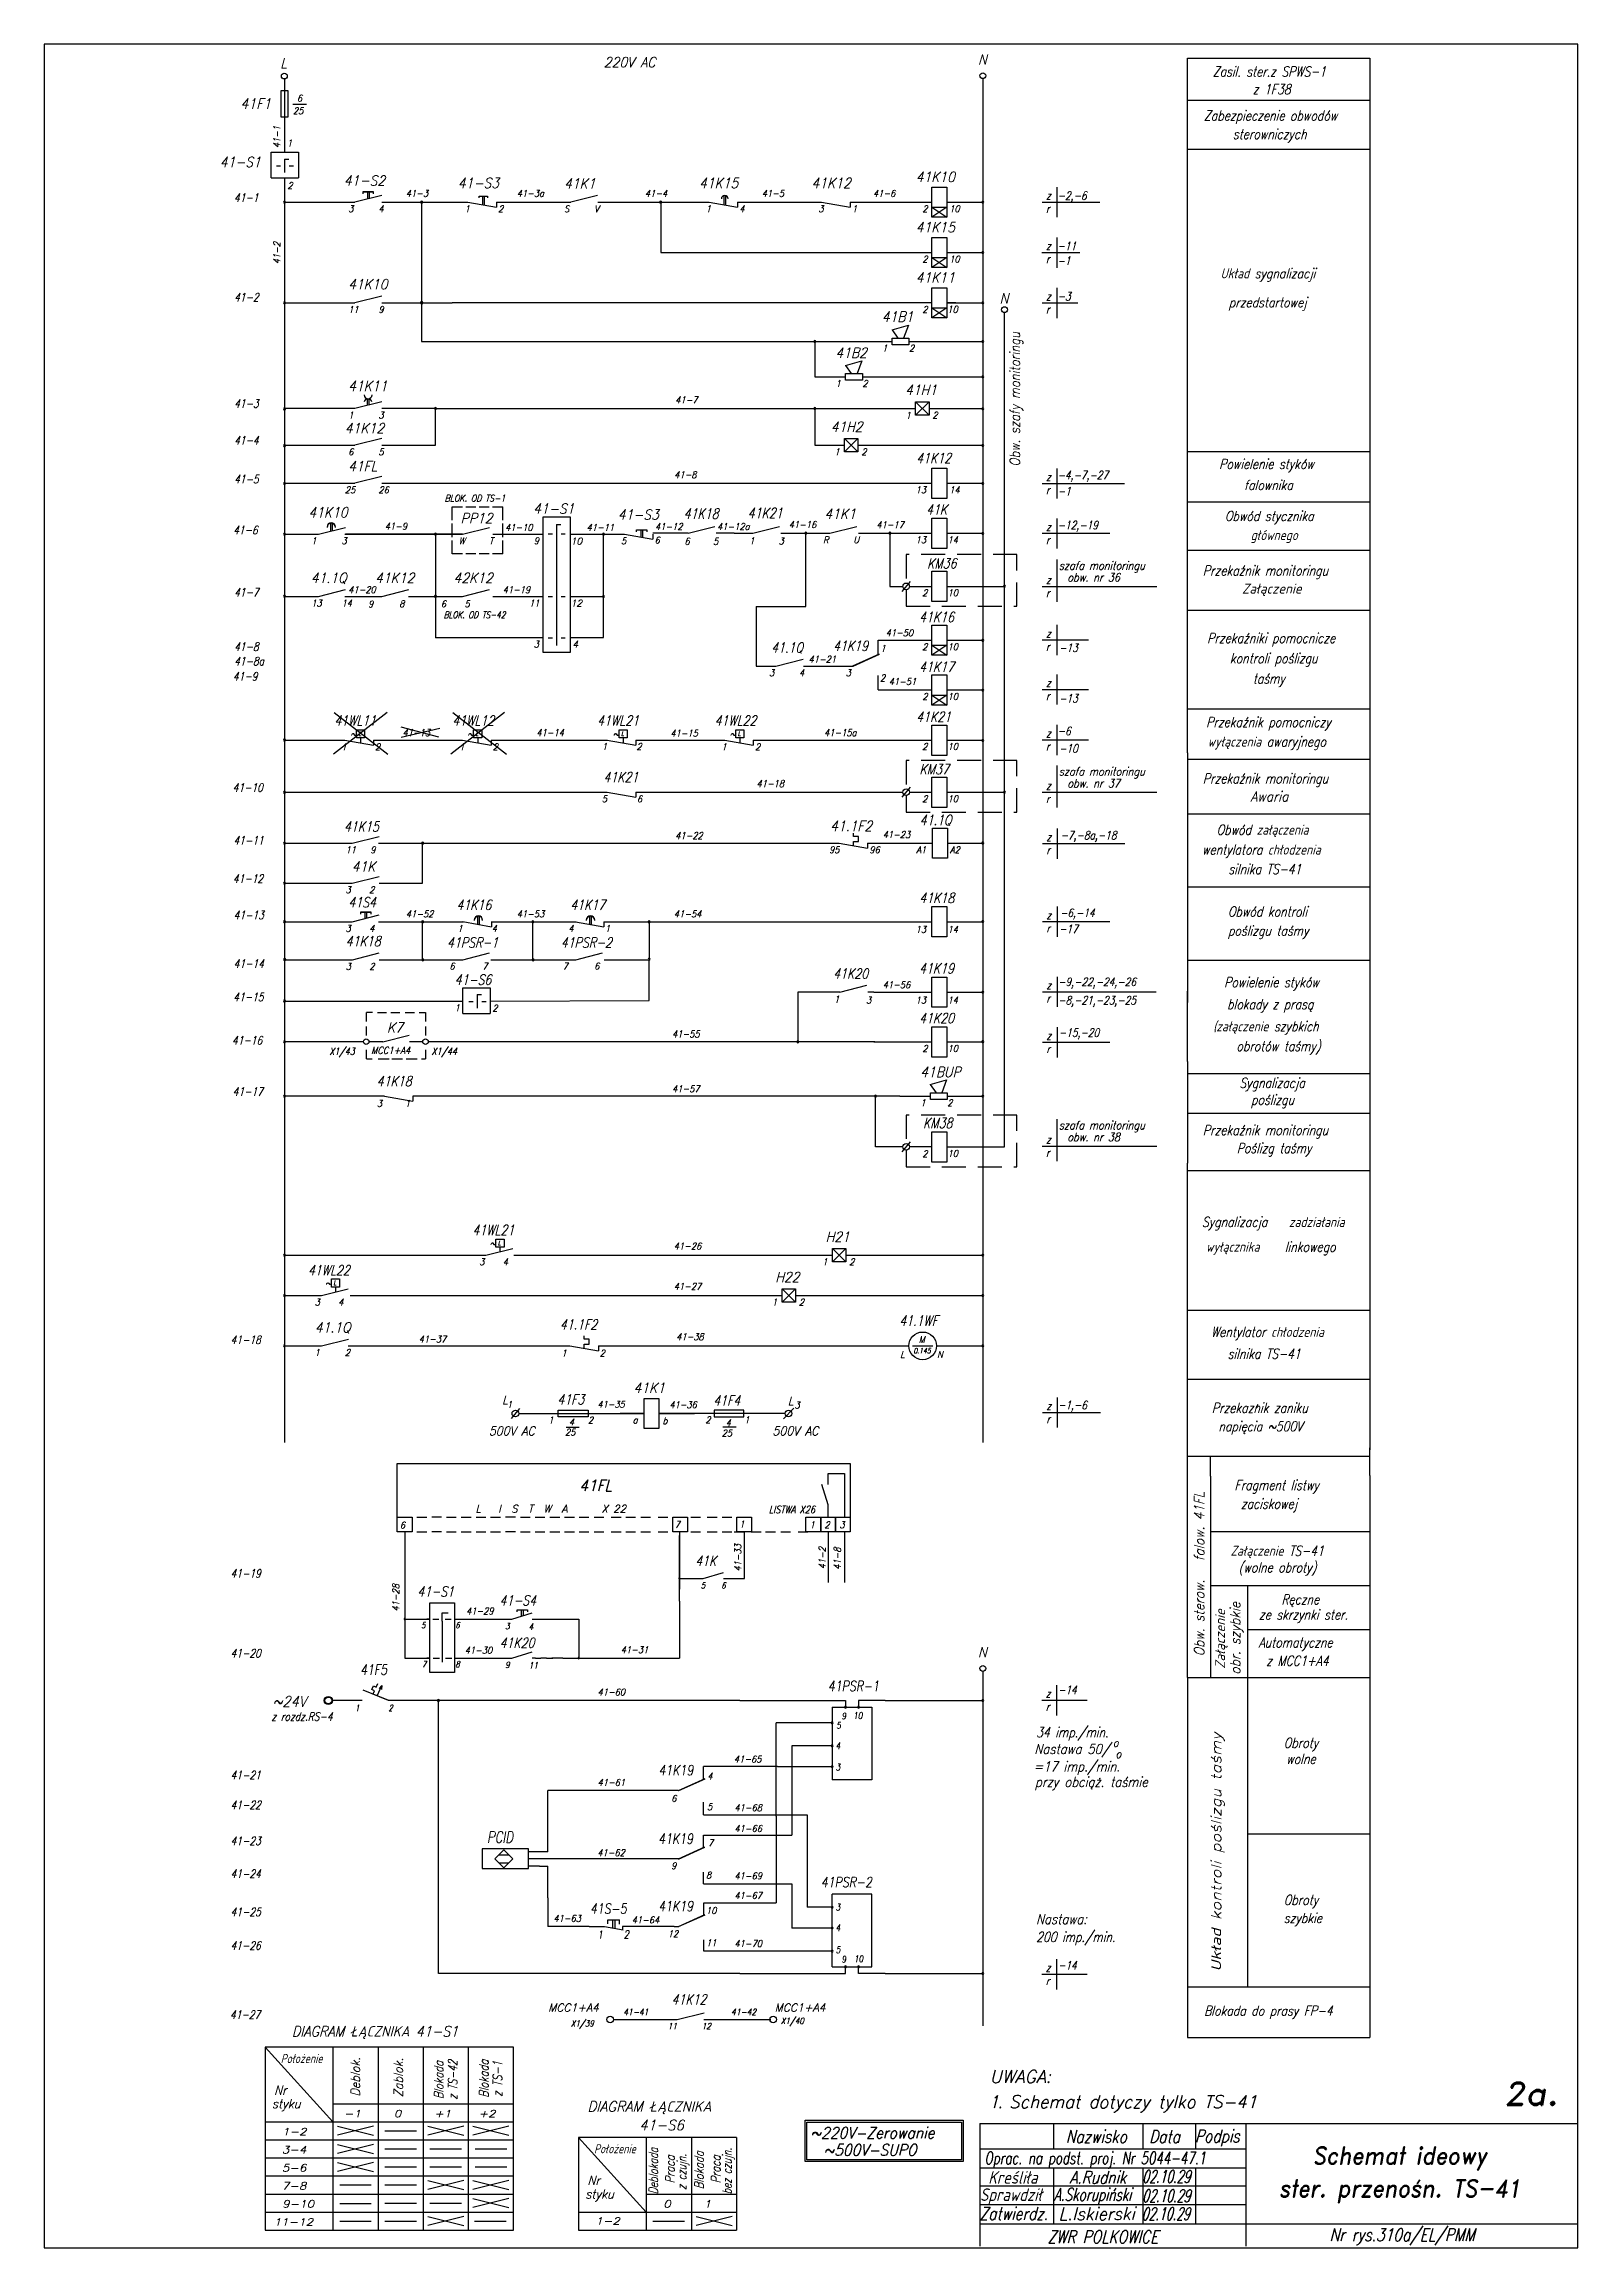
# Model space of a CAD drawing. Extents: x 9 to 416, y 5 to 590.
import ezdxf
from ezdxf.enums import TextEntityAlignment as Align

# ---------------------------------------------------------------- set-up
doc = ezdxf.new("R2010")
doc.units = 0
doc.header["$MEASUREMENT"] = 0
doc.linetypes.add('DASHED2', pattern=[9.525, 6.35, -3.175])
doc.layers.get('0').update_dxf_attribs({"linetype": 'CONTINUOUS'})
for name, color, linetype in [('BLEKIT', 4, 'CONTINUOUS'), ('LINIE', 4, 'CONTINUOUS'), ('STYKI', 4, 'CONTINUOUS')]:
    doc.layers.add(name, color=color, linetype=linetype)
doc.styles.add('ROMAND', font='romand', dxfattribs={"width": 0.9, "oblique": 15, "height": 4})
doc.styles.add('ROMANS', font='romans', dxfattribs={"width": 0.8, "oblique": 15, "height": 2.4})

msp = doc.modelspace()

# ---------------------------------------------------------------- texts
at = {"color": 7, "lineweight": 30}
for s, height, style, oblique, width, p in [('L', 2.67, 'ROMAND', 15, 0.9, (71.7, 583.62)), ('220V AC', 2.673, 'ROMAND', 15, 0.9, (157.53, 583.85)), ('N', 2.67, 'ROMAND', 15, 0.9, (256.85, 584.57)), ('Zasil. ster.z SPWS-1', 2.64, 'ROMANS', 15, 0.8, (319.13, 581.4)), ('z 1F38', 2.64, 'ROMANS', 15, 0.8, (329.72, 576.68)), ('41F1', 2.673, 'ROMAND', 15, 0.9, (61.14, 572.85)), ('6', 1.78, 'ROMANS', 15, 0.9, (76.11, 574.78)), ('25', 1.782, 'ROMANS', 15, 0.9, (75.03, 571.41)), ('Zabezpieczenie obwodów', 2.64, 'ROMANS', 15, 0.8, (316.78, 569.7)), ('sterowniczych', 2.64, 'ROMANS', 15, 0.8, (324.45, 564.78)), ('1', 1.78, 'ROMANS', 15, 0.9, (73.42, 562.84)), ('41-S1', 2.673, 'ROMAND', 15, 0.9, (55.58, 557.36)), ('41K10', 2.673, 'ROMAND', 15, 0.9, (240.28, 553.41)), ('41-1', 2.2, 'ROMANS', 15, 0.8, (59.41, 548.13)), ('2', 1.78, 'ROMANS', 15, 0.9, (73.57, 551.54)), ('41-S2', 2.673, 'ROMAND', 15, 0.9, (88.55, 552.43)), ('41-3', 1.782, 'ROMANS', 15, 0.9, (104.99, 549.47)), ('41-S3', 2.673, 'ROMAND', 15, 0.9, (118.79, 551.79)), ('41-3a', 1.782, 'ROMANS', 15, 0.9, (134.43, 549.47)), ('41K1', 2.673, 'ROMAND', 15, 0.9, (146.97, 551.63)), ('41-4', 1.782, 'ROMANS', 15, 0.9, (168.43, 549.47)), ('41K15', 2.673, 'ROMAND', 15, 0.9, (182.79, 551.79)), ('41-5', 1.782, 'ROMANS', 15, 0.9, (199.44, 549.47)), ('41K12', 2.673, 'ROMAND', 15, 0.9, (212.66, 551.79)), ('41-6', 1.782, 'ROMANS', 15, 0.9, (228.95, 549.47)), ('z', 2.2, 'ROMANS', 15, 0.8, (274.88, 548.72)), ('-2,-6', 2.2, 'ROMANS', 15, 0.8, (277.94, 548.68)), ('3', 1.78, 'ROMANS', 15, 0.9, (89.7, 545.39)), ('4', 1.78, 'ROMANS', 15, 0.9, (97.72, 545.39)), ('1', 1.78, 'ROMANS', 15, 0.9, (120.58, 545.39)), ('2', 1.78, 'ROMANS', 15, 0.9, (129.49, 545.39)), ('S', 1.78, 'ROMANS', 15, 0.9, (146.97, 545.39)), ('V', 1.78, 'ROMANS', 15, 0.9, (154.99, 545.39)), ('1', 1.78, 'ROMANS', 15, 0.9, (184.57, 545.39)), ('4', 1.78, 'ROMANS', 15, 0.9, (193.48, 545.39)), ('3', 1.78, 'ROMANS', 15, 0.9, (214.44, 545.39)), ('1', 1.78, 'ROMANS', 15, 0.9, (223.35, 545.39)), ('2', 1.78, 'ROMANS', 15, 0.9, (242.06, 545.39)), ('10', 1.782, 'ROMANS', 15, 0.9, (249.19, 545.39)), ('r', 2.2, 'ROMANS', 15, 0.8, (274.88, 545.23)), ('41K15', 2.673, 'ROMAND', 15, 0.9, (240.28, 540.04)), ('2', 1.78, 'ROMANS', 15, 0.9, (242.06, 532.02)), ('10', 1.782, 'ROMANS', 15, 0.9, (249.19, 532.02)), ('z', 2.2, 'ROMANS', 15, 0.8, (274.84, 535.34)), ('r', 2.2, 'ROMANS', 15, 0.8, (274.84, 531.85)), ('-11', 2.2, 'ROMANS', 15, 0.8, (277.9, 535.3)), ('-1', 2.2, 'ROMANS', 15, 0.8, (277.9, 531.38)), ('41K10', 2.673, 'ROMAND', 15, 0.9, (89.7, 524.9)), ('41K11', 2.673, 'ROMAND', 15, 0.9, (240.28, 526.68)), ('Układ sygnalizacji', 2.64, 'ROMANS', 15, 0.8, (321.18, 527.82)), ('41-2', 2.2, 'ROMANS', 15, 0.8, (59.43, 521.69)), ('N', 2.67, 'ROMAND', 15, 0.9, (262.58, 521.18)), ('z', 2.2, 'ROMANS', 15, 0.8, (274.88, 521.97)), ('-3', 2.2, 'ROMANS', 15, 0.8, (277.94, 521.93)), ('przedstartowej', 2.64, 'ROMANS', 15, 0.8, (323.38, 520.12)), ('11', 1.782, 'ROMANS', 15, 0.9, (89.7, 518.66)), ('9', 1.78, 'ROMANS', 15, 0.9, (97.72, 518.66)), ('41B1', 2.673, 'ROMAND', 15, 0.9, (231.29, 516.3)), ('2', 1.78, 'ROMANS', 15, 0.9, (242.06, 518.66)), ('10', 1.782, 'ROMANS', 15, 0.9, (248.69, 518.7)), ('r', 2.2, 'ROMANS', 15, 0.8, (274.88, 518.49)), ('41B2', 2.673, 'ROMAND', 15, 0.9, (218.99, 506.73)), ('1    ', 1.782, 'ROMANS', 15, 0.9, (231.37, 508.38)), ('2', 1.78, 'ROMANS', 15, 0.9, (238.5, 508.38)), ('41K11', 2.673, 'ROMAND', 15, 0.9, (89.7, 497.91)), ('1    ', 1.782, 'ROMANS', 15, 0.9, (219.03, 498.98)), ('2', 1.78, 'ROMANS', 15, 0.9, (226.15, 498.98)), ('41H1', 2.673, 'ROMAND', 15, 0.9, (237.48, 496.85)), ('41-3', 2.2, 'ROMANS', 15, 0.8, (59.43, 493.48)), ('1', 1.78, 'ROMANS', 15, 0.9, (89.7, 490.61)), ('3', 1.78, 'ROMANS', 15, 0.9, (97.72, 490.61)), ('41-7', 1.782, 'ROMANS', 15, 0.9, (176.49, 494.65)), ('1    ', 1.782, 'ROMANS', 15, 0.9, (237.61, 490.55)), ('2', 1.78, 'ROMANS', 15, 0.9, (244.73, 490.61)), ('41-4', 2.2, 'ROMANS', 15, 0.8, (59.43, 483.7)), ('41K12', 2.673, 'ROMAND', 15, 0.9, (88.81, 486.7)), ('41H2', 2.673, 'ROMAND', 15, 0.9, (217.73, 487.09)), ('6', 1.78, 'ROMANS', 15, 0.9, (89.7, 480.86)), ('5', 1.78, 'ROMANS', 15, 0.9, (97.72, 480.86)), ('1    ', 1.782, 'ROMANS', 15, 0.9, (218.74, 480.86)), ('2', 1.78, 'ROMANS', 15, 0.9, (225.87, 480.86)), ('41K12', 2.673, 'ROMAND', 15, 0.8, (240.41, 478.78)), ('Powielenie styków', 2.64, 'ROMANS', 15, 0.8, (320.82, 477.22)), ('41-5', 2.2, 'ROMANS', 15, 0.8, (59.43, 473.42)), ('41FL', 2.673, 'ROMAND', 15, 0.9, (89.7, 476.6)), ('41-8', 1.782, 'ROMANS', 15, 0.9, (176.21, 474.8)), ('z', 2.2, 'ROMANS', 15, 0.8, (274.88, 474.04)), ('-4,-7,-27', 2.2, 'ROMANS', 15, 0.8, (277.94, 474.48)), ('falownika', 2.64, 'ROMANS', 15, 0.8, (327.42, 471.64)), ('25', 1.782, 'ROMANS', 15, 0.9, (88.81, 470.76)), ('26', 1.782, 'ROMANS', 15, 0.9, (97.72, 470.76)), ('BLOK. OD TS-1', 1.782, 'ROMANS', 15, 0.85, (115.3, 468.55)), ('41-S1', 2.673, 'ROMAND', 15, 0.9, (138.8, 465.35)), ('13', 1.782, 'ROMANS', 15, 0.9, (240.28, 470.76)), ('14', 1.782, 'ROMANS', 15, 0.9, (249.19, 470.76)), ('r', 2.2, 'ROMANS', 15, 0.8, (274.88, 470.56)), ('-1', 2.2, 'ROMANS', 15, 0.8, (277.97, 470.21)), ('41K10', 2.673, 'ROMAND', 15, 0.9, (79.13, 464.37)), ('41-9', 1.782, 'ROMANS', 15, 0.9, (99.41, 461.11)), ('PP12', 2.673, 'ROMAND', 15, 0.9, (119.56, 462.81)), ('41-10', 1.782, 'ROMANS', 15, 0.9, (131.33, 460.79)), ('41-11', 1.782, 'ROMANS', 15, 0.9, (152.96, 460.81)), ('41-S3', 2.673, 'ROMAND', 15, 0.9, (161.2, 463.76)), ('41-12', 1.782, 'ROMANS', 15, 0.9, (171.12, 461.03)), ('41K18', 2.673, 'ROMAND', 15, 0.8, (178.7, 464.02)), ('41-12a', 1.782, 'ROMANS', 15, 0.9, (187.6, 461.03)), ('41K21', 2.673, 'ROMAND', 15, 0.8, (195.7, 464.19)), ('41-16', 1.782, 'ROMANS', 15, 0.9, (206.61, 461.55)), ('41K1', 2.673, 'ROMAND', 15, 0.9, (216.07, 463.95)), ('41-17', 1.782, 'ROMANS', 15, 0.9, (229.84, 461.5)), ('41K', 2.673, 'ROMAND', 15, 0.8, (243.05, 465.13)), ('z', 2.2, 'ROMANS', 15, 0.8, (274.88, 460.77)), ('-12,-19', 2.2, 'ROMANS', 15, 0.8, (277.94, 461.21)), ('Obwód stycznika', 2.64, 'ROMANS', 15, 0.8, (322.35, 463.41)), ('41-6', 2.2, 'ROMANS', 15, 0.8, (59.17, 459.9)), ('1', 1.78, 'ROMANS', 15, 0.9, (79.9, 457.25)), ('3', 1.78, 'ROMANS', 15, 0.9, (87.92, 457.25)), ('W', 1.78, 'ROMANS', 15, 0.9, (119.06, 457.25)), ('T', 1.78, 'ROMANS', 15, 0.9, (127.12, 457.25)), ('9', 1.78, 'ROMANS', 15, 0.9, (138.93, 457.25)), ('5', 1.78, 'ROMANS', 15, 0.9, (162.08, 457.25)), ('6', 1.78, 'ROMANS', 15, 0.9, (170.99, 457.41)), ('6', 1.78, 'ROMANS', 15, 0.9, (178.91, 457.12)), ('5', 1.78, 'ROMANS', 15, 0.9, (186.5, 457.12)), ('1', 1.78, 'ROMANS', 15, 0.9, (196.13, 457.25)), ('3', 1.78, 'ROMANS', 15, 0.9, (203.91, 457.18)), ('R', 1.78, 'ROMANS', 15, 0.9, (215.73, 457.49)), ('U', 1.78, 'ROMANS', 15, 0.9, (223.74, 457.49)), ('13', 1.782, 'ROMANS', 15, 0.9, (240.28, 457.49)), ('14', 1.782, 'ROMANS', 15, 0.9, (248.74, 457.49)), ('r', 2.2, 'ROMANS', 15, 0.8, (274.88, 457.28)), ('głównego', 2.64, 'ROMANS', 15, 0.8, (329.17, 458.34)), ('KM36', 2.673, 'ROMAND', 15, 0.8, (243.32, 450.82)), ('szafa monitoringu', 2.2, 'ROMANS', 15, 0.85, (278.26, 450.47)), ('Przekaźnik monitoringu', 2.64, 'ROMANS', 15, 0.8, (316.5, 448.91)), ('41-7', 2.2, 'ROMANS', 15, 0.8, (59.43, 443.38)), ('41.1Q', 2.673, 'ROMAND', 15, 0.9, (79.78, 446.95)), ('41-20', 1.782, 'ROMANS', 15, 0.9, (89.7, 444.27)), ('41K12', 2.673, 'ROMAND', 15, 0.9, (96.83, 446.95)), ('42K12', 2.673, 'ROMAND', 15, 0.9, (117.66, 446.95)), ('41-19', 1.782, 'ROMANS', 15, 0.9, (130.69, 444.27)), ('2', 1.78, 'ROMANS', 15, 0.9, (242.02, 443.41)), ('10', 1.782, 'ROMANS', 15, 0.9, (248.74, 443.41)), ('z', 2.2, 'ROMANS', 15, 0.8, (274.88, 446.69)), ('r', 2.2, 'ROMANS', 15, 0.8, (274.88, 443.2)), ('obw. nr 36', 2.2, 'ROMANS', 15, 0.85, (280.53, 447.35)), ('Załączenie', 2.64, 'ROMANS', 15, 0.9, (326.88, 444.14)), ('13', 1.782, 'ROMANS', 15, 0.9, (79.9, 440.71)), ('14', 1.782, 'ROMANS', 15, 0.9, (87.92, 440.71)), ('     9', 1.782, 'ROMANS', 15, 0.9, (88.99, 440.46)), ('    8        6    5       ', 1.782, 'ROMANS', 15, 0.9, (98.46, 440.52)), ('BLOK. OD TS-42', 1.782, 'ROMANS', 15, 0.8, (115.02, 437.6)), ('11', 1.782, 'ROMANS', 15, 0.9, (137.7, 440.71)), ('41K16', 2.673, 'ROMAND', 15, 0.8, (241.2, 436.59)), ('41-50', 1.782, 'ROMANS', 15, 0.9, (232.32, 432.83)), ('z', 2.2, 'ROMANS', 15, 0.8, (274.88, 432.46)), ('Przekaźniki pomocnicze', 2.64, 'ROMANS', 15, 0.8, (317.66, 431)), ('41-8', 2.2, 'ROMANS', 15, 0.8, (59.43, 428.95)), ('41-8a', 2.2, 'ROMANS', 15, 0.8, (59.43, 425.09)), ('3', 1.78, 'ROMANS', 15, 0.9, (138.93, 429.81)), ('41.1Q', 2.673, 'ROMAND', 15, 0.8, (201.94, 428.47)), ('41-21', 1.782, 'ROMANS', 15, 0.9, (211.86, 425.8)), ('41K19', 2.673, 'ROMAND', 15, 0.8, (218.38, 428.93)), ('1', 1.78, 'ROMANS', 15, 0.9, (230.93, 428.7)), ('2', 1.78, 'ROMANS', 15, 0.9, (242.02, 429.1)), ('10', 1.782, 'ROMANS', 15, 0.9, (248.74, 429.1)), ('r', 2.2, 'ROMANS', 15, 0.8, (274.88, 428.97)), ('-13', 2.2, 'ROMANS', 15, 0.8, (278.32, 428.64)), ('kontroli poślizgu', 2.64, 'ROMANS', 15, 0.8, (323.67, 425.64)), ('41-9', 2.2, 'ROMANS', 15, 0.8, (59.1, 421.06)), ('3', 1.78, 'ROMANS', 15, 0.9, (201.37, 422.23)), ('4', 1.78, 'ROMANS', 15, 0.9, (209.33, 422.23)), ('3', 1.78, 'ROMANS', 15, 0.9, (221.72, 422.23)), ('2', 1.78, 'ROMANS', 15, 0.9, (230.81, 420.84)), ('41-51', 1.782, 'ROMANS', 15, 0.9, (233.14, 419.89)), ('41K17', 2.673, 'ROMAND', 15, 0.8, (241.2, 423.39)), (' taśmy', 2.64, 'ROMANS', 15, 0.8, (328.3, 420.25)), ('2', 1.78, 'ROMANS', 15, 0.9, (242.06, 415.9)), ('10', 1.782, 'ROMANS', 15, 0.9, (248.74, 415.9)), ('z', 2.2, 'ROMANS', 15, 0.8, (274.88, 419.34)), ('r', 2.2, 'ROMANS', 15, 0.8, (274.88, 415.86)), ('-13', 2.2, 'ROMANS', 15, 0.8, (278.32, 415.21)), ('41WL11', 2.673, 'ROMAND', 15, 0.8, (85.99, 409.09)), ('41WL12', 2.673, 'ROMAND', 15, 0.8, (117.33, 409.09)), ('41WL21', 2.673, 'ROMAND', 15, 0.8, (155.75, 409.09)), ('41WL22', 2.673, 'ROMAND', 15, 0.8, (186.91, 409.09)), ('41K21', 2.673, 'ROMAND', 15, 0.8, (240.41, 410.11)), ('Przekaźnik pomocniczy', 2.64, 'ROMANS', 15, 0.8, (317.38, 408.71)), ('1', 1.78, 'ROMANS', 15, 0.9, (87.91, 402.56)), ('~', 1.78, 'ROMANS', 15, 0.9, (90.24, 405.99)), ('L', 1.16, 'ROMANS', 15, 0.9, (92.42, 406.39)), ('2', 1.78, 'ROMANS', 15, 0.9, (96.82, 402.56)), ('41-13', 1.782, 'ROMANS', 15, 0.9, (104.12, 406.33)), ('1', 1.78, 'ROMANS', 15, 0.9, (119.15, 402.56)), ('~', 1.78, 'ROMANS', 15, 0.9, (121.31, 405.99)), ('L', 1.16, 'ROMANS', 15, 0.9, (123.5, 406.39)), ('2', 1.78, 'ROMANS', 15, 0.9, (128.06, 402.56)), ('41-14', 1.782, 'ROMANS', 15, 0.9, (139.64, 406.33)), ('1', 1.78, 'ROMANS', 15, 0.9, (157.01, 402.62)), ('~', 1.78, 'ROMANS', 15, 0.9, (159.93, 405.99)), ('L', 1.16, 'ROMANS', 15, 0.9, (162.12, 406.39)), ('2', 1.78, 'ROMANS', 15, 0.9, (166.2, 402.62)), ('41-15', 1.782, 'ROMANS', 15, 0.9, (175.18, 406.17)), ('1', 1.78, 'ROMANS', 15, 0.9, (188.74, 402.56)), ('~', 1.78, 'ROMANS', 15, 0.9, (190.9, 405.99)), ('L', 1.16, 'ROMANS', 15, 0.9, (193.08, 406.39)), ('2', 1.78, 'ROMANS', 15, 0.9, (197.65, 402.56)), ('41-15a', 1.782, 'ROMANS', 15, 0.9, (215.98, 406.33)), ('2', 1.78, 'ROMANS', 15, 0.9, (242.02, 402.65)), ('10', 1.782, 'ROMANS', 15, 0.9, (248.74, 402.65)), ('z', 2.2, 'ROMANS', 15, 0.8, (274.88, 405.97)), ('r', 2.2, 'ROMANS', 15, 0.8, (274.88, 402.49)), ('-6', 2.2, 'ROMANS', 15, 0.8, (277.94, 406.54)), ('-10', 2.2, 'ROMANS', 15, 0.8, (278.32, 401.93)), (' wyłączenia awaryjnego', 2.64, 'ROMANS', 15, 0.8, (316.31, 403.53)), ('KM37', 2.673, 'ROMAND', 15, 0.8, (241.3, 396.18)), ('szafa monitoringu', 2.2, 'ROMANS', 15, 0.85, (278.26, 395.82)), ('41-10', 2.2, 'ROMANS', 15, 0.8, (59.04, 391.54)), ('41K21', 2.673, 'ROMAND', 15, 0.8, (157.43, 394.1)), ('41-18', 1.782, 'ROMANS', 15, 0.9, (198.06, 392.79)), ('z', 2.2, 'ROMANS', 15, 0.8, (274.88, 392.04)), ('obw. nr 37', 2.2, 'ROMANS', 15, 0.85, (280.53, 392.69)), ('Przekaźnik monitoringu', 2.64, 'ROMANS', 15, 0.8, (316.5, 393.74)), ('5', 1.78, 'ROMANS', 15, 0.9, (157.01, 388.77)), ('6', 1.78, 'ROMANS', 15, 0.9, (166.33, 388.77)), ('2', 1.78, 'ROMANS', 15, 0.9, (242.02, 388.76)), ('10', 1.782, 'ROMANS', 15, 0.9, (248.74, 388.76)), ('r', 2.2, 'ROMANS', 15, 0.8, (274.88, 388.55)), ('Awaria', 2.64, 'ROMANS', 15, 0.9, (329.11, 388.97)), ('41K15', 2.673, 'ROMAND', 15, 0.8, (88.56, 380.94)), ('41-22', 1.782, 'ROMANS', 15, 0.9, (176.47, 378.99)), ('41.1F2', 2.673, 'ROMAND', 15, 0.9, (217.6, 381.11)), ('41-23', 1.782, 'ROMANS', 15, 0.9, (231.55, 379.26)), ('41.1Q', 2.673, 'ROMAND', 15, 0.8, (241.35, 382.7)), ('-7,-8a,-18', 2.2, 'ROMANS', 15, 0.8, (278.71, 378.89)), ('Obwód załączenia', 2.64, 'ROMANS', 15, 0.8, (320.15, 380.13)), ('41-11', 2.2, 'ROMANS', 15, 0.8, (59.25, 377.51)), ('11   9', 1.782, 'ROMANS', 15, 0.9, (88.99, 375.23)), ('95', 1.782, 'ROMANS', 15, 0.9, (217.3, 375.23)), ('96', 1.782, 'ROMANS', 15, 0.9, (227.99, 375.23)), ('A1', 1.782, 'ROMANS', 15, 0.9, (240.46, 375.23)), ('A2', 1.782, 'ROMANS', 15, 0.9, (249.37, 375.23)), ('z', 2.2, 'ROMANS', 15, 0.8, (274.98, 378.46)), ('r', 2.2, 'ROMANS', 15, 0.8, (274.98, 374.98)), ('wentylatora chłodzenia', 2.64, 'ROMANS', 15, 0.8, (316.27, 374.86)), ('41-12', 2.2, 'ROMANS', 15, 0.8, (59.11, 367.37)), ('41K', 2.673, 'ROMAND', 15, 0.9, (90.64, 370.33)), ('silnika TS-41', 2.64, 'ROMANS', 15, 0.8, (323.26, 369.67)), ('3    2', 1.782, 'ROMANS', 15, 0.9, (88.99, 364.61)), ('41S4', 2.673, 'ROMAND', 15, 0.8, (89.73, 360.86)), ('41K16', 2.673, 'ROMAND', 15, 0.8, (118.42, 360.17)), ('41K17', 2.673, 'ROMAND', 15, 0.8, (148.62, 360.17)), ('41K18', 2.673, 'ROMAND', 15, 0.8, (241.25, 362.01)), ('41-13', 2.2, 'ROMANS', 15, 0.8, (59.3, 357.69)), ('41-52', 1.782, 'ROMANS', 15, 0.9, (105.02, 358.21)), ('41-53', 1.782, 'ROMANS', 15, 0.9, (134.44, 358.21)), ('41-54', 1.782, 'ROMANS', 15, 0.9, (176.14, 358.21)), ('z', 2.2, 'ROMANS', 15, 0.8, (274.98, 357.7)), ('-6,-14', 2.2, 'ROMANS', 15, 0.8, (278.57, 358.29)), ('Obwód kontroli', 2.64, 'ROMANS', 15, 0.8, (323.15, 358.42)), ('3    4', 1.782, 'ROMANS', 15, 0.9, (88.99, 354.36)), ('41K18', 2.673, 'ROMAND', 15, 0.8, (89.03, 350.53)), ('41PSR-1', 2.673, 'ROMAND', 15, 0.8, (115.91, 350.17)), ('1   ', 1.782, 'ROMANS', 15, 0.9, (118.69, 354.36)), ('4   ', 1.782, 'ROMANS', 15, 0.9, (127.77, 354.36)), ('41PSR-2', 2.673, 'ROMAND', 15, 0.8, (146.1, 350.17)), ('4   ', 1.782, 'ROMANS', 15, 0.9, (148.13, 354.36)), ('1   ', 1.782, 'ROMANS', 15, 0.9, (157.82, 354.36)), ('13', 1.782, 'ROMANS', 15, 0.9, (240.28, 354.11)), ('14', 1.782, 'ROMANS', 15, 0.9, (248.74, 354.11)), ('r', 2.2, 'ROMANS', 15, 0.8, (274.98, 354.22)), ('-17', 2.2, 'ROMANS', 15, 0.8, (278.32, 354.02)), ('poślizgu taśmy', 2.64, 'ROMANS', 15, 0.8, (323.15, 353.34)), ('41-14', 2.2, 'ROMANS', 15, 0.8, (59.3, 344.78)), ('3    2', 1.782, 'ROMANS', 15, 0.9, (89.02, 344.29)), ('     6', 1.782, 'ROMANS', 15, 0.9, (110.57, 344.33)), ('    7', 1.782, 'ROMANS', 15, 0.9, (120.5, 344.33)), ('    7', 1.782, 'ROMANS', 15, 0.9, (141.85, 344.33)), ('     6', 1.782, 'ROMANS', 15, 0.9, (148.98, 344.33)), ('41K19', 2.673, 'ROMAND', 15, 0.8, (241.2, 343.33)), ('41-S6', 2.673, 'ROMAND', 15, 0.8, (117.96, 340.32)), ('41K20', 2.673, 'ROMAND', 15, 0.8, (218.39, 341.93)), ('41-56', 1.782, 'ROMANS', 15, 0.9, (231.55, 339.39)), ('z', 2.2, 'ROMANS', 15, 0.8, (274.98, 339.09)), ('-9,-22,-24,-26', 2.2, 'ROMANS', 15, 0.8, (278.08, 339.98)), ('Powielenie styków', 2.64, 'ROMANS', 15, 0.8, (322.15, 339.66)), ('41-15', 2.2, 'ROMANS', 15, 0.8, (59.21, 335.94)), ('1', 1.78, 'ROMANS', 15, 0.9, (117.91, 333.29)), ('2', 1.78, 'ROMANS', 15, 0.9, (127.95, 333.21)), ('1', 1.78, 'ROMANS', 15, 0.9, (218.62, 335.54)), ('3', 1.78, 'ROMANS', 15, 0.9, (227.12, 335.3)), ('13', 1.782, 'ROMANS', 15, 0.9, (240.28, 335.34)), ('14', 1.782, 'ROMANS', 15, 0.9, (248.74, 335.34)), ('r', 2.2, 'ROMANS', 15, 0.8, (274.98, 335.61)), ('-8,-21,-23,-25', 2.2, 'ROMANS', 15, 0.8, (278.08, 335.08)), ('blokady z prasą', 2.64, 'ROMANS', 15, 0.8, (322.92, 333.8)), ('K7', 2.673, 'ROMAND', 15, 0.9, (100, 327.61)), ('41-55', 1.782, 'ROMANS', 15, 0.9, (175.66, 326.34)), ('41K20', 2.673, 'ROMAND', 15, 0.8, (241.2, 330.13)), ('-15,-20', 2.2, 'ROMANS', 15, 0.8, (278.26, 326.49)), ('(załączenie szybkich', 2.64, 'ROMANS', 15, 0.8, (319.25, 327.95)), ('41-16', 2.2, 'ROMANS', 15, 0.8, (58.87, 324.44)), ('X1/43', 1.815, 'ROMANS', 15, 0.85, (84.68, 321.72)), (' MCC1+A4', 1.9, 'ROMANS', 15, 0.85, (94.67, 321.93)), ('X1/44', 1.815, 'ROMANS', 15, 0.85, (111.81, 321.72)), ('2', 1.78, 'ROMANS', 15, 0.9, (242.06, 322.47)), ('10', 1.782, 'ROMANS', 15, 0.9, (248.74, 322.47)), ('z', 2.2, 'ROMANS', 15, 0.8, (274.98, 325.7)), ('r', 2.2, 'ROMANS', 15, 0.8, (274.98, 322.21)), ('obrotów taśmy)', 2.64, 'ROMANS', 15, 0.8, (325.39, 322.71)), ('41K18', 2.673, 'ROMAND', 15, 0.8, (97.26, 313.39)), ('41BUP', 2.673, 'ROMAND', 15, 0.9, (241.5, 315.81)), ('41-17', 2.2, 'ROMANS', 15, 0.8, (59.06, 310.86)), ('41-57', 1.782, 'ROMANS', 15, 0.9, (175.66, 311.78)), ('Sygnalizacja ', 2.64, 'ROMANS', 15, 0.8, (326.18, 312.93)), ('poślizgu ', 2.64, 'ROMANS', 15, 0.8, (329.28, 308.45)), ('3     1', 1.782, 'ROMANS', 15, 0.9, (97.3, 307.87)), ('1    ', 1.782, 'ROMANS', 15, 0.9, (241.53, 308.07)), ('KM38', 2.673, 'ROMAND', 15, 0.8, (242.23, 302.27)), ('2', 1.78, 'ROMANS', 15, 0.9, (248.66, 308.07)), ('szafa monitoringu', 2.2, 'ROMANS', 15, 0.85, (278.26, 301.92)), ('z', 2.2, 'ROMANS', 15, 0.8, (274.88, 298.13)), ('obw. nr 38', 2.2, 'ROMANS', 15, 0.85, (280.53, 298.79)), ('Przekaźnik monitoringu', 2.64, 'ROMANS', 15, 0.8, (316.5, 300.39)), ('Poślizg taśmy', 2.64, 'ROMANS', 15, 0.8, (325.48, 295.62)), ('2', 1.78, 'ROMANS', 15, 0.9, (242.06, 294.56)), ('10', 1.782, 'ROMANS', 15, 0.9, (248.74, 294.61)), ('r', 2.2, 'ROMANS', 15, 0.8, (274.88, 294.64)), ('41WL21', 2.673, 'ROMAND', 15, 0.8, (122.67, 273.86)), ('Sygnalizacja', 2.64, 'ROMANS', 15, 0.8, (316.23, 276.02)), ('zadziałania', 2.64, 'ROMANS', 15, 0.8, (339.33, 276.02)), ('~', 1.78, 'ROMANS', 15, 0.9, (127.24, 270.79)), ('L', 1.16, 'ROMANS', 15, 0.9, (129.42, 271.19)), ('41-26', 1.782, 'ROMANS', 15, 0.9, (176.1, 270.04)), ('H21', 2.673, 'ROMAND', 15, 0.9, (216.41, 272.08)), ('wyłącznika', 2.64, 'ROMANS', 15, 0.8, (317.33, 269.42)), ('linkowego', 2.64, 'ROMANS', 15, 0.8, (338.23, 269.42)), ('41WL22', 2.673, 'ROMAND', 15, 0.8, (79.01, 263.17)), ('3    4', 1.782, 'ROMANS', 15, 0.9, (124.45, 265.84)), ('H22', 2.673, 'ROMAND', 15, 0.9, (203.05, 261.38)), ('1    ', 1.782, 'ROMANS', 15, 0.9, (215.52, 265.84)), ('2', 1.78, 'ROMANS', 15, 0.9, (222.65, 265.84)), ('~', 1.78, 'ROMANS', 15, 0.9, (83.58, 260.2)), ('L', 1.16, 'ROMANS', 15, 0.9, (85.77, 260.6)), ('41-27', 1.782, 'ROMANS', 15, 0.9, (176.1, 259.35)), ('3    4', 1.782, 'ROMANS', 15, 0.9, (80.79, 255.15)), ('1    ', 1.782, 'ROMANS', 15, 0.9, (202.16, 255.15)), ('2', 1.78, 'ROMANS', 15, 0.9, (209.29, 255.15)), ('41.1WF', 2.673, 'ROMAND', 15, 0.8, (235.92, 249.8)), ('41-18', 2.2, 'ROMANS', 15, 0.8, (58.5, 244.95)), ('41.1Q', 2.673, 'ROMAND', 15, 0.9, (80.83, 248.02)), ('41-37', 1.782, 'ROMANS', 15, 0.9, (108.41, 245.35)), ('41.1F2', 2.673, 'ROMAND', 15, 0.8, (145.86, 248.8)), ('41-38', 1.782, 'ROMANS', 15, 0.9, (176.73, 245.99)), ('M', 1.78, 'ROMANS', 15, 0.9, (241.07, 245.25)), ('Wentylator chłodzenia', 2.64, 'ROMANS', 15, 0.8, (318.66, 246.84)), ('1', 1.78, 'ROMANS', 15, 0.9, (80.79, 241.78)), ('2', 1.78, 'ROMANS', 15, 0.9, (88.81, 241.78)), ('1    ', 1.782, 'ROMANS', 15, 0.9, (146.27, 241.62)), ('2', 1.78, 'ROMANS', 15, 0.9, (156.44, 241.62)), ('L    ', 1.782, 'ROMANS', 15, 0.9, (236.2, 241.3)), ('0.145', 1.337, 'ROMANS', 15, 0.8, (239.68, 242.47)), ('N', 1.78, 'ROMANS', 15, 0.9, (245.98, 241.3)), ('silnika TS-41', 2.64, 'ROMANS', 15, 0.8, (323.08, 241.03)), ('41K1', 2.67, 'ROMAND', 15, 0.9, (165.43, 232)), ('L', 2.2, 'ROMANS', 15, 0.9, (130.58, 228.97)), ('1', 1.76, 'ROMANS', 15, 0.9, (131.85, 228.01)), ('41F3', 2.67, 'ROMAND', 15, 0.8, (145.19, 228.9)), ('41-35', 1.76, 'ROMANS', 15, 0.9, (155.84, 228.05)), ('41-36', 1.76, 'ROMANS', 15, 0.9, (174.96, 227.94)), ('41F4', 2.67, 'ROMAND', 15, 0.8, (186.56, 228.6)), ('L', 2.2, 'ROMANS', 15, 0.9, (206.38, 228.72)), ('3', 1.76, 'ROMANS', 15, 0.9, (208.14, 227.84)), ('z', 2.2, 'ROMANS', 15, 0.8, (274.98, 227.43)), ('-1,-6', 2.2, 'ROMANS', 15, 0.8, (278.04, 227.63)), ('Przekaznik zaniku', 2.64, 'ROMANS', 15, 0.8, (318.88, 226.66)), ('500V AC', 2.376, 'ROMANS', 15, 0.9, (127.02, 220.69)), ('1', 1.76, 'ROMANS', 15, 0.9, (142.78, 223.88)), ('25', 1.76, 'ROMANS', 15, 0.9, (147.25, 220.66)), ('4', 1.76, 'ROMANS', 15, 0.9, (148.27, 223.36)), ('2', 1.76, 'ROMANS', 15, 0.9, (153.34, 223.88)), ('a', 1.76, 'ROMANS', 15, 0.9, (165.2, 223.88)), ('b', 1.76, 'ROMANS', 15, 0.9, (173.12, 223.7)), ('2', 1.76, 'ROMANS', 15, 0.9, (184.47, 223.9)), ('4', 1.76, 'ROMANS', 15, 0.9, (189.86, 223.13)), ('1', 1.76, 'ROMANS', 15, 0.9, (194.81, 223.9)), ('500V AC', 2.376, 'ROMANS', 15, 0.9, (202.28, 220.69)), ('r', 2.2, 'ROMANS', 15, 0.8, (274.98, 223.95)), ('napięcia ~500V', 2.64, 'ROMANS', 15, 0.8, (320.63, 221.76)), ('25', 1.76, 'ROMANS', 15, 0.9, (188.83, 220.43)), ('41FL', 3, 'ROMAND', 15, 0.9, (150.99, 205.89)), ('Fragment listwy', 2.64, 'ROMANS', 15, 0.8, (324.92, 206.17)), ('LISTWA X26', 2, 'ROMANS', 15, 0.8, (201.3, 200.01)), ('zaciskowej', 2.64, 'ROMANS', 15, 0.8, (326.57, 201.22)), ('6', 1.76, 'ROMANS', 15, 0.9, (103.43, 195.97)), ('7', 1.76, 'ROMANS', 15, 0.9, (176.38, 196.18)), ('1', 1.76, 'ROMANS', 15, 0.9, (193.5, 196.21)), ('1', 1.76, 'ROMANS', 15, 0.9, (212.17, 196.05)), ('2', 1.76, 'ROMANS', 15, 0.9, (216.1, 196.06)), ('3', 1.76, 'ROMANS', 15, 0.9, (220.03, 196.08)), ('41K', 2.67, 'ROMAND', 15, 0.8, (181.78, 186.04)), ('Załączenie TS-41', 2.64, 'ROMANS', 15, 0.8, (323.82, 188.73)), ('(wolne obroty)', 2.64, 'ROMANS', 15, 0.8, (325.98, 184.33)), ('41-19', 2.2, 'ROMANS', 15, 0.8, (58.5, 182.94)), ('5', 1.63, 'ROMANS', 15, 0.8, (183.28, 180.04)), ('6', 1.63, 'ROMANS', 15, 0.8, (188.72, 180.04)), ('41-S1', 2.67, 'ROMAND', 15, 0.8, (108.06, 177.91)), ('41-S4', 2.67, 'ROMAND', 15, 0.8, (129.84, 175.55)), ('Ręczne', 2.64, 'ROMANS', 15, 0.8, (337.31, 175.82)), ('5', 1.63, 'ROMANS', 15, 0.8, (109.04, 169.5)), ('6', 1.63, 'ROMANS', 15, 0.8, (118.14, 169.5)), ('41-29', 1.78, 'ROMANS', 15, 0.9, (120.99, 173.17)), ('3', 1.63, 'ROMANS', 15, 0.9, (131.28, 169.23)), ('4', 1.63, 'ROMANS', 15, 0.9, (137.55, 169.1)), ('ze skrzynki ster.', 2.64, 'ROMANS', 15, 0.8, (331.37, 171.78)), ('41-20', 2.2, 'ROMANS', 15, 0.8, (58.5, 161.76)), ('41-30', 1.78, 'ROMANS', 15, 0.9, (120.61, 162.75)), ('41K20', 2.67, 'ROMAND', 15, 0.8, (129.86, 164.3)), ('41-31', 1.78, 'ROMANS', 15, 0.9, (162.04, 162.88)), ('N', 2.67, 'ROMAND', 15, 0.9, (256.84, 161.8)), (' Automatyczne', 2.64, 'ROMANS', 15, 0.8, (329.82, 164.4)), ('7', 1.63, 'ROMANS', 15, 0.8, (109.29, 159.12)), ('8', 1.63, 'ROMANS', 15, 0.8, (118.14, 159.12)), ('9', 1.63, 'ROMANS', 15, 0.9, (131.28, 158.96)), ('11', 1.633, 'ROMANS', 15, 0.9, (137.55, 158.82)), ('z MCC1+A4', 2.64, 'ROMANS', 15, 0.8, (333.3, 159.54)), ('41-60', 1.782, 'ROMANS', 15, 0.9, (155.87, 151.66)), ('z', 2.2, 'ROMANS', 15, 0.8, (274.81, 151.07)), ('-14', 2.2, 'ROMANS', 15, 0.8, (278.04, 152.03)), ('z rozdz.RS-4', 2.2, 'ROMANS', 15, 0.8, (69.32, 144.95)), ('~24V ', 2.8, 'ROMANS', 15, 0.9, (69.65, 148.67)), ('1', 1.63, 'ROMANS', 15, 0.8, (91.51, 147.5)), ('2', 1.63, 'ROMANS', 15, 0.8, (100.36, 147.5)), ('r', 2.2, 'ROMANS', 15, 0.8, (274.81, 147.58)), ('34 imp./min.', 2.64, 'ROMANS', 15, 0.8, (272.25, 140.55)), ('Obroty', 2.64, 'ROMANS', 15, 0.8, (337.96, 137.76)), ('41-65', 1.782, 'ROMANS', 15, 0.9, (192.05, 133.85)), ('Nastawa 50/ ', 2.64, 'ROMANS', 15, 0.85, (271.8, 136.12)), ('=17 imp./min. ', 2.64, 'ROMANS', 15, 0.85, (271.6, 131.48)), ('o', 2.2, 'ROMANS', 15, 0.8, (292.63, 138)), ('o', 2.2, 'ROMANS', 15, 0.8, (293.34, 135.02)), ('wolne', 2.64, 'ROMANS', 15, 0.8, (338.62, 133.49)), ('41-21', 2.2, 'ROMANS', 15, 0.8, (58.5, 129.4)), ('41-61', 1.782, 'ROMANS', 15, 0.9, (155.87, 127.66)), ('4', 1.78, 'ROMANS', 15, 0.9, (184.99, 129.34)), ('przy obciąż. taśmie', 2.64, 'ROMANS', 15, 0.85, (271.95, 127.39)), ('41-22', 2.2, 'ROMANS', 15, 0.8, (58.5, 121.48)), ('6', 1.78, 'ROMANS', 15, 0.9, (175.4, 123.41)), ('5', 1.78, 'ROMANS', 15, 0.9, (184.9, 121.23)), ('41-68', 1.782, 'ROMANS', 15, 0.9, (192.19, 120.96)), ('41-66', 1.782, 'ROMANS', 15, 0.9, (192.19, 115.43)), ('41-23', 2.2, 'ROMANS', 15, 0.8, (58.5, 111.94)), ('7', 1.78, 'ROMANS', 15, 0.9, (185.16, 111.62)), ('41-24', 2.2, 'ROMANS', 15, 0.8, (58.5, 103.22)), ('41-62', 1.782, 'ROMANS', 15, 0.9, (155.8, 109.02)), ('9', 1.78, 'ROMANS', 15, 0.9, (175.38, 105.53)), ('8', 1.78, 'ROMANS', 15, 0.9, (184.65, 103.07)), ('41-69', 1.782, 'ROMANS', 15, 0.9, (192.19, 102.85)), ('41-25', 2.2, 'ROMANS', 15, 0.8, (58.5, 93.09)), ('10', 1.782, 'ROMANS', 15, 0.9, (184.65, 93.69)), ('41-67', 1.782, 'ROMANS', 15, 0.9, (192.19, 97.64)), ('Nastawa:', 2.64, 'ROMANS', 15, 0.85, (272.25, 90.98)), ('szybkie', 2.64, 'ROMANS', 15, 0.8, (337.96, 91.25)), ('Obroty', 2.64, 'ROMANS', 15, 0.8, (337.96, 96.07)), ('41-63', 1.782, 'ROMANS', 15, 0.9, (144.16, 91.59)), ('1', 2.09, 'ROMANS', 10, 0.8, (155.82, 87.11)), ('2', 2.09, 'ROMANS', 10, 0.8, (162.81, 87.15)), ('41-64', 1.782, 'ROMANS', 15, 0.9, (164.96, 91.17)), ('12', 1.782, 'ROMANS', 15, 0.9, (174.5, 87.5)), ('200 imp./min.', 2.64, 'ROMANS', 15, 0.8, (272.25, 86.25)), ('41-26', 2.2, 'ROMANS', 15, 0.8, (58.47, 84.17)), ('11', 1.782, 'ROMANS', 15, 0.9, (184.67, 85.08)), ('41-70', 1.782, 'ROMANS', 15, 0.9, (192.19, 84.88)), ('z', 2.2, 'ROMANS', 15, 0.8, (274.81, 78.3)), ('r', 2.2, 'ROMANS', 15, 0.8, (274.81, 74.82)), ('-14', 2.2, 'ROMANS', 15, 0.8, (278.04, 78.9)), ('41K12', 2.67, 'ROMAND', 15, 0.8, (175.49, 69.64)), ('41-27', 2.2, 'ROMANS', 15, 0.8, (58.33, 65.8)), ('X1/39', 1.65, 'ROMANS', 15, 0.85, (148.73, 63.75)), ('41-41', 1.633, 'ROMANS', 15, 0.9, (162.69, 66.79)), ('11', 1.633, 'ROMANS', 15, 0.9, (174.42, 63.05)), ('12', 1.633, 'ROMANS', 15, 0.9, (183.45, 63.05)), ('41-42', 1.633, 'ROMANS', 15, 0.9, (191.28, 66.82)), ('X1/40', 1.65, 'ROMANS', 15, 0.85, (204.48, 64.44)), ('Blokada do prasy FP-4', 2.64, 'ROMANS', 15, 0.8, (316.82, 66.66)), ('Położenie', 2.42, 'ROMANS', 15, 0.75, (71.79, 54.07)), ('Nr', 2.42, 'ROMANS', 15, 0.9, (70.07, 45.67)), ('styku', 2.42, 'ROMANS', 15, 0.9, (69.47, 42.07)), ('-1', 1.917, 'ROMANS', 15, 1.2, (88.57, 39.68)), ('0', 1.92, 'ROMANS', 15, 1.2, (101.81, 39.68)), ('+1', 1.917, 'ROMANS', 15, 1.2, (112.53, 39.68)), ('+2', 1.917, 'ROMANS', 15, 1.2, (124.29, 39.68)), ('1.', 3.36, 'ROMANS', 15, 0.8, (259.84, 42.13)), ('Schemat dotyczy tylko TS-41', 3.4, 'ROMAND', 15, 0.95, (265.09, 42.09)), ('1-2', 1.917, 'ROMANS', 15, 1.2, (72.16, 34.89)), ('~220V-Zerowanie', 3, 'ROMAND', 15, 0.9, (212.38, 34.04)), ('Nazwisko', 3.352, 'ROMANS', 15, 0.8, (280.09, 32.9)), ('Data', 3.352, 'ROMANS', 15, 0.8, (302.2, 32.89)), ('Podpis', 3.352, 'ROMANS', 15, 0.8, (314.38, 33.02)), ('3-4', 1.917, 'ROMANS', 15, 1.2, (72.1, 30.1)), ('Położenie', 2.42, 'ROMANS', 15, 0.75, (154.94, 30.11)), ('~500V-SUPO', 3, 'ROMAND', 15, 0.9, (215.87, 29.51)), ('Oprac. na podst. proj. Nr 5044-47.1', 3.28, 'ROMANS', 10, 0.7, (258.57, 27.21)), ('5-6', 1.917, 'ROMANS', 15, 1.2, (72.1, 25.3)), ('Nr', 2.42, 'ROMANS', 15, 0.9, (153.22, 21.71)), ('Kreśliła', 3.352, 'ROMANS', 15, 0.8, (259.53, 22.04)), ('A.Rudnik', 3.352, 'ROMANS', 15, 0.8, (281.09, 22.06)), ('9-10', 1.917, 'ROMANS', 15, 1.2, (72.18, 15.72)), ('7-8', 1.917, 'ROMANS', 15, 1.2, (72.1, 20.51)), ('styku', 2.42, 'ROMANS', 15, 0.9, (152.62, 18.11)), ('0', 1.92, 'ROMANS', 15, 1.2, (173.33, 15.72)), (' 1', 1.917, 'ROMANS', 15, 1.2, (182.47, 15.72)), ('Sprawdził', 3.352, 'ROMANS', 15, 0.8, (257.33, 17.47)), ('A.Skorupiński', 3.3516, 'ROMANS', 15, 0.7, (276.95, 17.5)), ('11-12', 1.917, 'ROMANS', 15, 1.2, (69.94, 10.93)), ('1-2', 1.917, 'ROMANS', 15, 1.2, (155.31, 11.19)), ('Zatwierdz.', 3.352, 'ROMANS', 15, 0.8, (257.21, 12.43)), ('ZWR POLKOWICE', 3.3516, 'ROMANS', 15, 0.8, (275.24, 6.3)), ('Nr rys.310a/EL/PMM', 3.3516, 'ROMANS', 15, 0.8, (350.11, 6.83))]:
    msp.add_text(s, height=height, dxfattribs=dict(at, style=style, oblique=oblique, width=width)).set_placement(p)
at = {"color": 7, "lineweight": 30, "style": 'ROMANS'}
for s, height, oblique, width, p in [('41-1', 1.782, 15, 0.9, (71.66, 562.36)), ('41-2', 1.782, 15, 0.9, (71.66, 531.55)), ('Obw. szafy monitoringu', 2.64, 10, 0.85, (267.92, 477.93)), ('falow. 41FL', 2.64, 15, 0.9, (316.85, 187.31)), ('41-33', 1.78, 15, 0.9, (193.99, 184.54)), ('41-2', 1.78, 15, 0.9, (216.38, 185.14)), ('41-8', 1.78, 15, 0.9, (220.39, 184.99)), ('Obw. sterow. ', 2.64, 15, 0.9, (316.85, 162.01)), ('41-28', 1.78, 15, 0.9, (103.23, 173.93)), ('obr. szybkie', 2.64, 15, 0.9, (326.39, 157.17)), ('Załączenie', 2.64, 15, 0.9, (322.41, 158.73)), ('Układ kontroli poślizgu taśmy ', 2.64, 15, 1.2, (321.34, 78.42)), ('Deblok.', 2.42, 15, 0.9, (92.83, 45.18)), ('Zablok.', 2.42, 15, 0.9, (104.21, 44.99)), ('Blokada', 2.42, 15, 0.8, (114.92, 44.49)), ('z TS-42', 2.42, 15, 0.75, (118.65, 44.34)), ('Blokada', 2.42, 15, 0.8, (126.9, 44.85)), ('z TS-1', 2.42, 15, 0.8, (130.52, 45.08)), (' Deblokada', 2.42, 15, 0.75, (171.9, 17.96)), ('Praca', 2.42, 15, 0.8, (176.28, 22.1)), (' z czujn.', 2.42, 15, 0.73, (179.38, 19.2)), ('Blokada', 2.42, 15, 0.8, (183.99, 20.55)), ('Praca', 2.42, 15, 0.8, (188.47, 22.1)), (' bez czujn.', 2.42, 15, 0.73, (191.43, 18.01))]:
    msp.add_text(s, height=height, rotation=90, dxfattribs=dict(at, oblique=oblique, width=width)).set_placement(p)
at = {"color": 7, "lineweight": 30, "oblique": 15}
for s, height, style, p in [('10', 1.782, 'ROMANS', (148.72, 457.15)), ('12', 1.782, 'ROMANS', (148.72, 440.7)), ('4', 1.78, 'ROMANS', (149.21, 429.79)), ('L   I  S  T  W  A     X 22', 2, 'ROMANS', (123.47, 200.21)), (' MCC1+A4', 2.09, 'ROMANS', (141.36, 67.75)), (' MCC1+A4', 2.09, 'ROMANS', (201.47, 67.75)), ('UWAGA:', 3.36, 'ROMAND', (259.94, 48.81))]:
    msp.add_text(s, height=height, dxfattribs=dict(at, style=style)).set_placement(p)
at = {"color": 7, "lineweight": 40, "style": 'ROMAND', "oblique": 10}
for s, height, width, p in [('2a.', 6, 1.1, (396.37, 42.92)), ('Schemat ideowy', 4.6, 0.9, (345.62, 27.2)), ('ster. przenośn. TS-41', 4.6, 0.9, (336.64, 18.51))]:
    msp.add_text(s, height=height, dxfattribs=dict(at, width=width)).set_placement(p)
at = {"color": 7, "lineweight": 30, "style": 'ROMANS', "oblique": 15, "width": 0.588129}
for p, p2 in [((300.38, 22.27), (313.15, 22.27)), ((300.38, 17.17), (313.15, 17.17)), ((300.24, 12.4), (313.01, 12.4))]:
    msp.add_text('02.10.29', height=3.352, dxfattribs=at).set_placement(p, p2, align=Align.FIT)
at = {"color": 7, "lineweight": 30, "style": 'ROMANS', "oblique": 15, "width": 0.859978}
msp.add_text('L.Iskierski', height=3.3516, rotation=0.1768, dxfattribs=at).set_placement((278.21, 12.37), (298.38, 12.43), align=Align.FIT)
at = {"layer": 'BLEKIT', "color": 7, "lineweight": 30, "oblique": 10}
for s, height, style, width, p in [('41F5', 2.673, 'ROMAND', 0.8, (92.89, 157.15)), ('41PSR-1', 2.673, 'ROMAND', 0.8, (217.02, 152.82)), ('9', 1.75, 'ROMANS', 0.8, (220.62, 145.32)), ('10', 1.753, 'ROMANS', 0.8, (223.74, 145.44)), ('5', 1.75, 'ROMANS', 0.8, (219.24, 142.84)), ('4', 1.75, 'ROMANS', 0.8, (219.1, 137.43)), ('41K19', 2.673, 'ROMAND', 0.8, (172.05, 130.49)), ('3', 1.75, 'ROMANS', 0.8, (219.08, 131.76)), ('PCID', 3.01, 'ROMAND', 0.75, (126.58, 112.56)), ('41K19', 2.673, 'ROMAND', 0.8, (171.99, 112.29)), ('41PSR-2', 2.673, 'ROMAND', 0.8, (215.15, 100.77)), ('41S-5', 2.673, 'ROMAND', 0.8, (153.89, 93.73)), ('41K19', 2.673, 'ROMAND', 0.8, (172.01, 94.37)), ('3', 1.75, 'ROMANS', 0.8, (219.08, 94.58)), ('4', 1.75, 'ROMANS', 0.8, (219.1, 89.11)), ('5', 1.75, 'ROMANS', 0.8, (219.09, 83.27)), ('9', 1.75, 'ROMANS', 0.8, (220.62, 80.74)), ('10', 1.753, 'ROMANS', 0.8, (223.95, 80.86))]:
    msp.add_text(s, height=height, dxfattribs=dict(at, style=style, width=width)).set_placement(p)
at = {"layer": 'STYKI', "color": 7, "lineweight": 30, "style": 'ROMANS', "oblique": 15}
for s, width, p in [('DIAGRAM ŁĄCZNIKA 41-S1', 0.9, (74.74, 61.12)), ('DIAGRAM ŁĄCZNIKA', 0.95, (153.18, 41.17)), ('41-S6', 0.95, (166.91, 36.24))]:
    msp.add_text(s, height=2.75, dxfattribs=dict(at, width=width)).set_placement(p)

# ---------------------------------------------------------------- linework, layer by layer
at = {"color": 7}
for p, q in [((9, 590), (9, 5)), ((416, 590), (9, 590)), ((416, 5), (416, 590)), ((9, 5), (416, 5))]:
    msp.add_line(p, q, dxfattribs=at)
at = {"color": 7, "lineweight": 30}
for p, q in [((312.38, 586.3), (360.78, 586.3)), ((312.38, 401.89), (312.38, 586.3)), ((360.78, 586.3), (360.78, 401.89)), ((71.88, 570.56), (71.88, 577.69)), ((71.88, 577.69), (73.66, 577.69)), ((73.66, 577.69), (73.66, 570.56)), ((75.03, 574.08), (78.59, 574.08)), ((312.38, 575.09), (360.78, 575.09)), ((73.66, 570.56), (71.88, 570.56)), ((312.38, 562.12), (360.78, 562.12)), ((69.28, 554.51), (69.28, 561.27)), ((69.28, 561.27), (76.49, 561.27)), ((70.63, 557.71), (71.77, 557.71)), ((72.79, 559.49), (72.79, 555.93)), ((72.79, 559.49), (73.92, 559.49)), ((74.03, 557.71), (75.16, 557.71)), ((76.49, 561.27), (76.49, 554.51)), ((69.28, 554.51), (76.49, 554.51)), ((93.67, 550.89), (96.34, 550.89)), ((93.67, 550.36), (93.67, 550.89)), ((93.67, 550.29), (93.67, 550.82)), ((93.67, 550.82), (96.34, 550.82)), ((94.78, 550.88), (94.78, 548.94)), ((95.23, 550.88), (95.23, 549)), ((96.34, 550.89), (96.34, 550.36)), ((96.34, 550.82), (96.34, 550.29)), ((244.57, 544.04), (244.57, 552.05)), ((244.57, 552.05), (248.58, 552.05)), ((248.58, 552.05), (248.58, 544.04)), ((277.73, 552.06), (277.73, 544.02)), ((72.77, 548.06), (91.48, 548.06)), ((98.61, 548.06), (121.47, 548.06)), ((109.19, 548.06), (109.19, 511.05)), ((121.47, 548.06), (121.47, 548.06)), ((124.44, 549.64), (126.67, 549.64)), ((124.44, 549.2), (124.44, 549.64)), ((125.33, 549.64), (125.33, 547.41)), ((125.78, 549.64), (125.78, 547.29)), ((126.67, 549.64), (126.67, 549.2)), ((129.04, 548.06), (129.04, 546.73)), ((129.04, 548.06), (148.75, 548.06)), ((155.9, 548.06), (185.46, 548.06)), ((172.62, 548.06), (172.62, 534.7)), ((185.46, 548.06), (185.46, 548.06)), ((189.36, 549.74), (189.36, 547.38)), ((189.8, 549.76), (189.8, 547.3)), ((193.03, 548.06), (193.03, 546.73)), ((193.03, 548.06), (215.33, 548.06)), ((222.9, 548.06), (222.9, 546.73)), ((222.9, 548.06), (244.57, 548.06)), ((248.58, 546.68), (244.57, 544.04)), ((244.6, 546.68), (248.58, 544.04)), ((244.6, 546.68), (248.58, 546.68)), ((248.58, 548.06), (258.1, 548.06)), ((248.58, 548.06), (250.97, 548.06)), ((273.83, 548.08), (289.19, 548.08)), ((248.58, 544.04), (244.57, 544.04)), ((244.57, 530.67), (244.57, 538.69)), ((244.57, 538.69), (248.58, 538.69)), ((248.58, 538.69), (248.58, 530.67)), ((277.7, 538.68), (277.7, 530.64)), ((172.62, 534.7), (244.57, 534.7)), ((248.58, 533.32), (244.57, 530.67)), ((244.6, 533.32), (248.58, 533.32)), ((244.6, 533.32), (248.58, 530.67)), ((248.58, 534.7), (258.1, 534.7)), ((248.58, 534.7), (250.8, 534.7)), ((273.8, 534.7), (283.85, 534.7)), ((248.58, 530.67), (244.57, 530.67)), ((72.77, 521.33), (91.48, 521.33)), ((98.61, 521.33), (117.32, 521.33)), ((159.2, 521.33), (117.32, 521.33)), ((244.57, 521.33), (159.2, 521.33)), ((244.57, 517.31), (244.57, 525.32)), ((244.57, 525.32), (248.58, 525.32)), ((248.58, 525.32), (248.58, 517.31)), ((250.97, 521.33), (248.58, 521.33)), ((248.58, 521.33), (258.1, 521.33)), ((273.83, 521.33), (283.32, 521.33)), ((277.73, 525.31), (277.73, 517.27)), ((234.01, 514.11), (238.34, 515.35)), ((238.34, 515.35), (237.06, 511.94)), ((248.58, 519.95), (244.57, 517.31)), ((248.58, 517.31), (244.57, 517.31)), ((244.6, 519.95), (248.58, 517.31)), ((244.6, 519.95), (248.58, 519.95)), ((109.19, 511.05), (159.2, 511.05)), ((159.2, 511.05), (234.04, 511.05)), ((213.55, 511.05), (213.55, 501.65)), ((234.01, 514.11), (235.55, 511.94)), ((234.04, 510.16), (234.04, 511.94)), ((234.04, 511.94), (238.5, 511.94)), ((238.5, 510.16), (234.04, 510.16)), ((238.5, 511.94), (238.5, 510.16)), ((238.5, 511.05), (258.1, 511.05)), ((238.5, 511.05), (240.28, 511.05)), ((221.67, 504.71), (226, 505.95)), ((221.67, 504.71), (223.21, 502.54)), ((226, 505.95), (224.72, 502.54)), ((213.55, 501.65), (221.7, 501.65)), ((221.7, 500.76), (221.7, 502.54)), ((221.7, 502.54), (226.15, 502.54)), ((226.15, 500.76), (221.7, 500.76)), ((226.15, 502.54), (226.15, 500.76)), ((226.15, 501.65), (258.1, 501.65)), ((91.48, 493.29), (72.77, 493.29)), ((94.77, 495.85), (94.77, 494.08)), ((95.21, 495.86), (95.21, 494.2)), ((112.87, 493.29), (98.61, 493.29)), ((112.87, 483.53), (112.87, 493.29)), ((112.87, 493.29), (240.28, 493.29)), ((213.55, 493.29), (213.55, 483.53)), ((240.28, 495.07), (243.84, 491.5)), ((243.84, 495.07), (240.28, 491.5)), ((240.28, 491.5), (240.28, 495.07)), ((240.28, 495.07), (243.84, 495.07)), ((243.84, 491.5), (240.28, 491.5)), ((243.84, 495.07), (243.84, 491.5)), ((243.84, 493.29), (244.73, 493.29)), ((243.84, 493.29), (246.52, 493.29)), ((244.73, 493.29), (258.1, 493.29)), ((72.77, 483.53), (91.48, 483.53)), ((98.61, 483.53), (112.87, 483.53)), ((213.55, 483.53), (219.79, 483.53)), ((217.85, 483.53), (221.41, 483.53)), ((219.79, 483.53), (221.41, 483.53)), ((221.41, 485.31), (224.98, 481.75)), ((224.98, 485.31), (221.41, 481.75)), ((221.41, 481.75), (221.41, 485.31)), ((221.41, 485.31), (224.98, 485.31)), ((224.98, 481.75), (221.41, 481.75)), ((224.98, 485.31), (224.98, 481.75)), ((224.98, 483.53), (258.1, 483.53)), ((312.38, 481.84), (360.78, 481.84)), ((244.57, 469.4), (244.57, 477.42)), ((244.57, 477.42), (248.58, 477.42)), ((248.58, 477.42), (248.58, 469.4)), ((277.73, 477.38), (277.73, 469.34)), ((72.77, 473.43), (91.48, 473.43)), ((98.61, 473.43), (244.57, 473.43)), ((248.58, 469.4), (244.57, 469.4)), ((248.58, 473.43), (258.1, 473.43)), ((248.58, 473.43), (250.97, 473.43)), ((273.83, 473.4), (295.68, 473.4)), ((312.38, 468.45), (360.78, 468.45)), ((84.97, 462.89), (84.97, 460.72)), ((85.41, 462.91), (85.41, 460.83)), ((117.32, 467.17), (119.99, 467.17)), ((117.32, 463.61), (117.32, 467.17)), ((117.32, 459.15), (117.32, 462.72)), ((120.88, 467.17), (123.56, 467.17)), ((124.45, 467.17), (127.12, 467.17)), ((128.01, 467.17), (130.69, 467.17)), ((130.69, 463.61), (130.69, 467.17)), ((130.69, 459.15), (130.69, 462.72)), ((141.43, 428.47), (141.43, 464.51)), ((141.43, 464.51), (148.64, 464.51)), ((144.94, 462.44), (146.08, 462.44)), ((144.94, 462.44), (144.94, 457.91)), ((148.64, 464.51), (148.64, 428.47)), ((244.57, 456.13), (244.57, 464.15)), ((244.57, 464.15), (248.58, 464.15)), ((248.58, 464.15), (248.58, 456.13)), ((277.73, 464.11), (277.73, 456.07)), ((72.77, 459.92), (81.78, 459.92)), ((88.81, 459.92), (120.01, 459.92)), ((88.97, 459.92), (119.99, 459.92)), ((119.99, 459.92), (89.02, 459.92)), ((112.87, 459.92), (112.87, 432.42)), ((117.32, 454.7), (117.32, 458.26)), ((128.11, 459.94), (141.43, 459.94)), ((130.69, 454.7), (130.69, 458.26)), ((142.79, 460.04), (143.92, 460.04)), ((144.94, 458.82), (144.94, 430.35)), ((146.18, 460.04), (147.31, 460.04)), ((148.64, 459.92), (162.98, 459.92)), ((157.42, 432.47), (157.42, 459.92)), ((166.24, 460.57), (166.24, 461.1)), ((166.24, 461.1), (168.91, 461.1)), ((166.24, 461.03), (168.91, 461.03)), ((166.24, 460.5), (166.24, 461.03)), ((167.35, 461.09), (167.35, 459.15)), ((167.8, 461.09), (167.8, 459.07)), ((168.91, 461.1), (168.91, 460.57)), ((168.91, 461.03), (168.91, 460.5)), ((170.55, 459.92), (170.55, 458.58)), ((192.08, 460.16), (197.03, 460.16)), ((204.46, 460.16), (217.52, 460.16)), ((211.14, 440.69), (211.14, 460.16)), ((225.11, 460.16), (226, 460.16)), ((226, 460.16), (234.17, 460.16)), ((230.19, 460.16), (244.57, 460.16)), ((248.58, 460.16), (258.1, 460.16)), ((273.83, 460.13), (291.81, 460.13)), ((119.99, 454.7), (117.32, 454.7)), ((123.56, 454.7), (120.88, 454.7)), ((127.12, 454.7), (124.45, 454.7)), ((130.69, 454.7), (128.01, 454.7)), ((248.58, 456.13), (244.57, 456.13)), ((277.73, 453.14), (277.73, 441.99)), ((312.38, 455.64), (360.78, 455.64)), ((233.46, 446.05), (236.86, 446.05)), ((238.85, 447.36), (236.59, 444.73)), ((238.62, 446.05), (244.57, 446.05)), ((244.57, 442.03), (244.57, 450.05)), ((244.57, 450.05), (248.58, 450.05)), ((248.58, 450.05), (248.58, 442.03)), ((248.58, 446.05), (250.97, 446.05)), ((248.58, 446.05), (258.1, 446.05)), ((273.83, 446.05), (286.12, 446.05)), ((72.77, 443.38), (81.78, 443.38)), ((80.79, 443.38), (81.78, 443.38)), ((88.81, 443.38), (98.61, 443.38)), ((98.63, 443.38), (98.61, 443.38)), ((105.74, 443.38), (120.01, 443.38)), ((128.11, 443.4), (141.43, 443.4)), ((142.79, 443.34), (143.92, 443.34)), ((146.18, 443.34), (147.31, 443.34)), ((148.64, 443.38), (157.42, 443.38)), ((197.93, 440.69), (197.93, 426.3)), ((248.58, 442.03), (244.57, 442.03)), ((312.38, 439.75), (360.78, 439.75)), ((244.57, 427.75), (244.57, 435.77)), ((244.57, 435.77), (248.58, 435.77)), ((248.58, 435.77), (248.58, 427.75)), ((277.73, 435.8), (277.73, 427.76)), ((112.87, 432.47), (130.69, 432.47)), ((130.69, 432.47), (136.44, 432.47)), ((136.03, 432.47), (141.43, 432.47)), ((148.64, 428.47), (141.43, 428.47)), ((142.79, 432.43), (143.92, 432.43)), ((146.18, 432.43), (147.31, 432.43)), ((148.64, 432.47), (157.42, 432.47)), ((230.35, 431.78), (244.57, 431.78)), ((230.35, 427.91), (230.35, 431.78)), ((248.58, 430.4), (244.57, 427.75)), ((248.58, 427.75), (244.57, 427.75)), ((244.6, 430.4), (248.58, 427.75)), ((244.6, 430.4), (248.58, 430.4)), ((248.58, 431.78), (258.1, 431.78)), ((273.83, 431.82), (286.12, 431.82)), ((197.93, 426.3), (197.93, 424.9)), ((197.93, 424.9), (203.19, 424.9)), ((210.51, 424.9), (223.65, 424.9)), ((223.45, 424.9), (223.63, 424.9)), ((230.35, 418.58), (230.35, 422.37)), ((244.57, 414.55), (244.57, 422.57)), ((244.57, 422.57), (248.58, 422.57)), ((248.58, 422.57), (248.58, 414.55)), ((277.73, 422.69), (277.73, 414.65)), ((230.35, 418.58), (244.57, 418.58)), ((248.58, 417.2), (244.57, 414.55)), ((244.6, 417.2), (248.58, 414.55)), ((244.6, 417.2), (248.58, 417.2)), ((248.58, 418.58), (258.1, 418.58)), ((273.83, 418.71), (286.12, 418.71)), ((248.58, 414.55), (244.57, 414.55)), ((312.38, 413.57), (360.78, 413.57)), ((72.77, 405.23), (88.83, 405.23)), ((91.9, 405.86), (91.9, 408.01)), ((91.9, 408.01), (94.05, 408.01)), ((94.05, 405.86), (91.9, 405.86)), ((92.93, 405.86), (92.93, 404.5)), ((94.05, 408.01), (94.05, 405.86)), ((96.37, 405.24), (96.37, 403.9)), ((96.37, 405.23), (120.07, 405.23)), ((122.97, 405.86), (122.97, 408.01)), ((122.97, 408.01), (125.12, 408.01)), ((125.12, 405.86), (122.97, 405.86)), ((124.08, 405.86), (124.08, 404.5)), ((125.12, 408.01), (125.12, 405.86)), ((127.62, 405.24), (127.62, 403.9)), ((127.62, 405.23), (158.5, 405.23)), ((161.59, 405.86), (161.59, 408.01)), ((161.59, 408.01), (163.74, 408.01)), ((163.74, 405.86), (161.59, 405.86)), ((162.67, 405.78), (162.67, 404.42)), ((163.74, 408.01), (163.74, 405.86)), ((166.04, 405.24), (166.04, 403.9)), ((166.04, 405.23), (189.66, 405.23)), ((192.55, 405.86), (192.55, 408.01)), ((192.55, 408.01), (194.71, 408.01)), ((194.71, 405.86), (192.55, 405.86)), ((193.66, 405.86), (193.66, 404.5)), ((194.71, 408.01), (194.71, 405.86)), ((197.2, 405.24), (197.2, 403.9)), ((197.2, 405.23), (244.57, 405.23)), ((244.57, 401.2), (244.57, 409.22)), ((244.57, 409.22), (248.58, 409.22)), ((248.58, 409.22), (248.58, 401.2)), ((248.58, 405.23), (258.1, 405.23)), ((248.58, 405.23), (250.97, 405.23)), ((273.83, 405.34), (286.12, 405.34)), ((277.73, 409.32), (277.73, 401.28)), ((72.77, 401.89), (72.77, 335.33)), ((248.58, 401.2), (244.57, 401.2)), ((258.1, 401.89), (258.1, 337.74)), ((277.73, 398.49), (277.73, 387.34)), ((312.38, 401.89), (312.38, 335.57)), ((312.38, 400.19), (360.78, 400.19)), ((360.78, 401.89), (360.78, 329.39)), ((238.85, 392.71), (236.59, 390.08)), ((244.57, 387.38), (244.57, 395.4)), ((244.57, 395.4), (248.58, 395.4)), ((248.58, 395.4), (248.58, 387.38)), ((72.77, 391.41), (158.46, 391.41)), ((166.04, 391.41), (166.04, 390.07)), ((166.04, 391.41), (236.86, 391.41)), ((238.62, 391.41), (244.57, 391.41)), ((248.58, 387.38), (244.57, 387.38)), ((248.58, 391.41), (250.97, 391.41)), ((248.58, 391.41), (258.1, 391.41)), ((273.83, 391.4), (286.12, 391.4)), ((223.81, 379.66), (223.81, 380.55)), ((244.75, 373.87), (244.75, 381.89)), ((244.75, 381.89), (248.76, 381.89)), ((248.76, 381.89), (248.76, 373.87)), ((277.87, 381.8), (277.87, 373.76)), ((312.38, 385.69), (360.78, 385.69)), ((72.95, 377.9), (90.77, 377.9)), ((97.76, 377.9), (113.05, 377.9)), ((109.45, 367.28), (109.45, 377.9)), ((113.05, 377.9), (219.97, 377.9)), ((219.08, 377.9), (219.97, 377.9)), ((225.15, 379.66), (223.81, 379.66)), ((223.81, 377.23), (223.81, 378.33)), ((223.81, 378.33), (225.15, 378.33)), ((225.15, 378.77), (225.15, 379.66)), ((225.15, 378.33), (225.15, 378.77)), ((227.54, 377.9), (227.54, 376.56)), ((227.54, 377.9), (244.75, 377.9)), ((248.76, 377.9), (258.28, 377.9)), ((273.97, 377.82), (295.82, 377.82)), ((248.76, 373.87), (244.75, 373.87)), ((72.95, 367.28), (90.77, 367.28)), ((97.9, 367.28), (109.45, 367.28)), ((312.38, 366.31), (360.78, 366.31)), ((72.95, 357.03), (90.77, 357.03)), ((93.01, 359.65), (95.68, 359.65)), ((93.01, 359.11), (93.01, 359.65)), ((93.01, 359.58), (95.68, 359.58)), ((93.01, 359.04), (93.01, 359.58)), ((94.13, 359.63), (94.13, 357.87)), ((94.57, 359.63), (94.57, 357.98)), ((95.68, 359.65), (95.68, 359.11)), ((95.68, 359.58), (95.68, 359.04)), ((97.76, 357.03), (113.05, 357.03)), ((109.45, 355.62), (109.45, 357.03)), ((113.05, 357.03), (120.26, 357.03)), ((123.99, 358.55), (123.99, 356.37)), ((124.43, 358.57), (124.43, 356.49)), ((127.73, 357.05), (127.73, 355.72)), ((127.73, 357.03), (150.19, 357.03)), ((138.72, 355.62), (138.72, 357.03)), ((153.73, 358.55), (153.73, 356.37)), ((154.18, 358.57), (154.18, 356.49)), ((157.57, 357.03), (219.97, 357.03)), ((157.57, 357.02), (157.57, 355.68)), ((169.61, 355.62), (169.61, 357.03)), ((219.97, 357.03), (227.67, 357.03)), ((227.36, 357.04), (244.57, 357.04)), ((244.57, 353.01), (244.57, 361.03)), ((244.57, 361.03), (248.58, 361.03)), ((248.58, 361.03), (248.58, 353.01)), ((248.58, 357.04), (258.1, 357.04)), ((273.93, 357.06), (291.81, 357.06)), ((277.83, 361.04), (277.83, 353.01)), ((109.45, 346.96), (109.45, 355.62)), ((124.43, 356.49), (124.43, 356.3)), ((138.72, 346.96), (138.72, 355.62)), ((153.73, 356.37), (153.73, 356.36)), ((154.18, 356.49), (154.18, 356.28)), ((169.61, 346.84), (169.61, 355.62)), ((248.58, 353.01), (244.57, 353.01)), ((72.98, 346.96), (90.8, 346.96)), ((97.93, 346.96), (113.08, 346.96)), ((113.08, 346.96), (120.08, 346.96)), ((127.54, 346.96), (150.07, 346.96)), ((157.61, 346.96), (169.64, 346.96)), ((169.53, 336.11), (169.53, 347.02)), ((312.38, 346.82), (360.78, 346.82)), ((120.12, 332.7), (120.12, 339.46)), ((120.12, 339.46), (127.33, 339.46)), ((127.33, 339.46), (127.33, 332.7)), ((244.57, 334.31), (244.57, 342.33)), ((244.57, 342.33), (248.58, 342.33)), ((248.58, 342.33), (248.58, 334.31)), ((277.83, 342.44), (277.83, 334.4)), ((73, 335.98), (120.12, 335.98)), ((121.74, 335.9), (122.87, 335.9)), ((123.9, 337.68), (125.03, 337.68)), ((123.9, 337.68), (123.9, 334.12)), ((125.14, 335.9), (126.27, 335.9)), ((127.33, 335.98), (169.53, 336.11)), ((220.16, 338.37), (209.02, 338.37)), ((209.02, 338.37), (209.02, 325.14)), ((229.22, 338.34), (227.63, 338.34)), ((229.22, 338.34), (244.57, 338.34)), ((248.58, 334.31), (244.57, 334.31)), ((248.58, 338.34), (258.1, 338.34)), ((273.93, 338.46), (295.78, 338.46)), ((295.78, 338.46), (304.14, 338.46)), ((312.38, 319.93), (312.38, 338.64)), ((360.78, 338.64), (360.78, 319.93)), ((94.48, 332.93), (94.48, 330.54)), ((94.48, 329.22), (94.48, 326.82)), ((96.12, 332.92), (94.57, 332.92)), ((97.43, 332.92), (99.82, 332.92)), ((101.02, 332.92), (103.42, 332.92)), ((104.85, 332.92), (107.25, 332.92)), ((108.56, 332.92), (110.21, 332.92)), ((110.21, 332.97), (110.21, 330.58)), ((110.22, 329.22), (110.22, 326.82)), ((120.12, 332.7), (127.33, 332.7)), ((244.57, 321.11), (244.57, 329.13)), ((244.57, 329.13), (248.58, 329.13)), ((248.58, 329.13), (248.58, 321.11)), ((277.83, 329.04), (277.83, 321)), ((93.77, 325.14), (73.03, 325.14)), ((94.48, 323.07), (94.48, 320.67)), ((98.89, 325.14), (95.22, 325.14)), ((109.48, 325.14), (106, 325.14)), ((110.22, 323.07), (110.22, 320.67)), ((229.48, 325.14), (110.93, 325.14)), ((229.22, 325.14), (244.57, 325.14)), ((248.58, 325.14), (258.1, 325.14)), ((273.93, 325.06), (291.81, 325.06)), ((72.77, 319.93), (72.77, 292.78)), ((94.57, 320.68), (96.05, 320.68)), ((97.65, 320.68), (100.05, 320.68)), ((98.14, 320.68), (100.54, 320.68)), ((101.25, 320.68), (103.64, 320.68)), ((101.73, 320.68), (104.13, 320.68)), ((105.08, 320.68), (107.47, 320.68)), ((105.57, 320.68), (107.96, 320.68)), ((109.16, 320.68), (110.22, 320.68)), ((248.58, 321.11), (244.57, 321.11)), ((258.1, 319.93), (258.1, 299.6)), ((312.38, 319.93), (312.38, 298.96)), ((312.38, 316.76), (360.78, 316.76)), ((360.78, 319.93), (360.78, 299.34)), ((99.31, 310.75), (72.8, 310.75)), ((106.88, 310.75), (106.88, 309.41)), ((236.05, 310.74), (106.89, 310.74)), ((236.05, 310.74), (244.2, 310.74)), ((244.17, 313.8), (248.5, 315.04)), ((244.17, 313.8), (245.71, 311.63)), ((244.2, 309.85), (244.2, 311.63)), ((244.2, 311.63), (248.66, 311.63)), ((248.5, 315.04), (247.22, 311.63)), ((248.66, 311.63), (248.66, 309.85)), ((248.66, 310.74), (258.1, 310.74)), ((248.66, 309.85), (244.2, 309.85)), ((277.73, 304.58), (277.73, 293.43)), ((312.38, 306.25), (360.78, 306.25)), ((238.85, 298.59), (236.59, 295.95)), ((244.57, 293.25), (244.57, 301.27)), ((244.57, 301.27), (248.58, 301.27)), ((248.58, 301.27), (248.58, 293.25)), ((248.58, 293.25), (244.57, 293.25)), ((248.58, 297.28), (258.1, 297.28)), ((273.83, 297.49), (286.12, 297.49)), ((312.38, 216.82), (312.38, 292.96)), ((360.78, 292.96), (360.78, 216.82)), ((312.38, 290.99), (360.78, 290.99)), ((128.9, 270.66), (128.9, 272.81)), ((128.9, 272.81), (131.05, 272.81)), ((131.05, 270.66), (128.9, 270.66)), ((129.97, 270.66), (129.97, 269.3)), ((131.05, 272.81), (131.05, 270.66)), ((221.76, 270.29), (218.2, 266.73)), ((218.2, 270.29), (221.76, 266.73)), ((218.2, 266.73), (218.2, 270.29)), ((218.2, 270.29), (221.76, 270.29)), ((221.76, 270.29), (221.76, 266.73)), ((72.77, 268.51), (126.23, 268.51)), ((133.66, 268.51), (218.2, 268.51)), ((221.76, 266.73), (218.2, 266.73)), ((221.76, 268.51), (258.1, 268.51)), ((221.76, 268.51), (224.43, 268.51)), ((72.77, 257.82), (82.57, 257.82)), ((72.77, 257.82), (82.57, 257.82)), ((85.24, 260.07), (85.24, 262.22)), ((85.24, 262.22), (87.39, 262.22)), ((87.39, 260.07), (85.24, 260.07)), ((86.32, 260.07), (86.32, 258.71)), ((87.39, 262.22), (87.39, 260.07)), ((90.21, 257.82), (203.94, 257.82)), ((197.7, 257.82), (201.27, 257.82)), ((201.27, 257.82), (204.83, 257.82)), ((208.4, 259.6), (204.83, 256.04)), ((204.83, 259.6), (208.4, 256.04)), ((204.83, 256.04), (204.83, 259.6)), ((204.83, 259.6), (208.4, 259.6)), ((208.4, 259.6), (208.4, 256.04)), ((208.4, 257.82), (218.2, 257.82)), ((218.2, 257.82), (218.2, 257.82)), ((218.2, 257.82), (258.1, 257.82)), ((208.4, 256.04), (204.83, 256.04)), ((312.38, 253.93), (360.78, 253.93)), ((152.35, 246.22), (152.35, 247.11)), ((153.68, 246.22), (152.35, 246.22)), ((153.68, 245.33), (153.68, 246.22)), ((72.77, 244.45), (82.61, 244.45)), ((89.65, 244.45), (148.51, 244.45)), ((152.35, 244.88), (153.68, 244.88)), ((152.35, 243.79), (152.35, 244.88)), ((153.68, 244.88), (153.68, 245.33)), ((156.08, 244.45), (237.5, 244.45)), ((156.08, 244.45), (156.08, 243.12)), ((237.5, 244.45), (238.46, 244.45)), ((239.46, 244.45), (244.81, 244.45)), ((245.81, 244.45), (258.1, 244.45)), ((312.38, 235.58), (360.78, 235.58)), ((168.2, 222.55), (168.2, 230.47)), ((168.2, 230.47), (172.16, 230.47)), ((172.16, 230.47), (172.16, 222.55)), ((277.83, 230.78), (277.83, 222.74)), ((331.08, 228.87), (330.79, 228.49)), ((135.18, 227.83), (132.92, 225.19)), ((134.94, 226.52), (168.2, 226.52)), ((145.42, 225.64), (145.42, 227.4)), ((145.42, 227.4), (153.34, 227.4)), ((153.34, 225.64), (145.42, 225.64)), ((147.5, 222.89), (151.02, 222.89)), ((153.34, 227.4), (153.34, 225.64)), ((168.2, 226.52), (161.85, 226.52)), ((172.16, 222.55), (168.2, 222.55)), ((172.16, 226.52), (181.56, 226.52)), ((205.68, 226.52), (172.16, 226.52)), ((172.16, 226.52), (178.78, 226.52)), ((194.7, 227.4), (186.78, 227.4)), ((186.78, 227.4), (186.78, 225.64)), ((186.78, 225.64), (194.7, 225.64)), ((192.62, 222.89), (189.1, 222.89)), ((194.7, 225.64), (194.7, 227.4)), ((207.93, 227.91), (205.17, 225.1)), ((273.93, 226.8), (289.29, 226.8)), ((312.38, 210), (312.38, 218.14)), ((360.78, 210), (360.78, 217.38)), ((102.71, 198.96), (102.71, 213.18)), ((102.71, 213.18), (222.91, 213.18)), ((222.91, 213.18), (222.91, 198.99)), ((312.38, 215.2), (360.78, 215.2)), ((318.56, 209.9), (318.56, 215.2)), ((217.07, 210.55), (221.37, 210.55)), ((217.07, 207.69), (217.07, 210.55)), ((221.37, 210.55), (221.37, 198.96)), ((312.38, 156.39), (312.38, 210)), ((318.56, 209.9), (318.56, 156.39)), ((360.78, 210), (360.78, 156.39)), ((102.71, 195.04), (102.71, 198.96)), ((102.71, 198.96), (106.63, 198.96)), ((106.63, 198.96), (106.63, 195.04)), ((107.94, 198.96), (110.55, 198.96)), ((114.47, 198.96), (111.86, 198.96)), ((115.78, 198.96), (118.39, 198.96)), ((119.7, 198.96), (122.31, 198.96)), ((123.62, 198.96), (126.23, 198.96)), ((127.46, 198.96), (130.08, 198.96)), ((134.07, 198.96), (131.46, 198.96)), ((135.38, 198.96), (137.99, 198.96)), ((139.3, 198.96), (141.91, 198.96)), ((143.22, 198.96), (145.83, 198.96)), ((147.14, 198.96), (149.75, 198.96)), ((150.95, 198.96), (153.56, 198.96)), ((154.94, 198.96), (157.55, 198.96)), ((159.52, 198.96), (162.13, 198.96)), ((163.33, 198.96), (165.94, 198.96)), ((167.32, 198.96), (169.93, 198.96)), ((171.93, 198.96), (174.54, 198.96)), ((175.85, 195.04), (175.85, 198.96)), ((175.85, 198.96), (179.77, 198.96)), ((179.77, 198.96), (179.77, 195.04)), ((179.77, 198.96), (179.77, 195.04)), ((180.6, 198.96), (183.21, 198.96)), ((184.99, 198.96), (187.61, 198.96)), ((188.91, 198.96), (191.53, 198.96)), ((192.83, 195.04), (192.83, 198.96)), ((192.83, 198.96), (196.76, 198.96)), ((196.76, 198.96), (196.76, 195.04)), ((196.76, 198.96), (196.76, 195.04)), ((211.17, 195.04), (211.17, 198.96)), ((211.17, 198.96), (215.09, 198.96)), ((215.09, 195.04), (215.09, 198.96)), ((215.09, 198.96), (219.01, 198.96)), ((215.09, 198.96), (215.09, 195.04)), ((217.05, 198.96), (217.05, 202.22)), ((219.01, 195.04), (219.01, 198.96)), ((219.01, 198.96), (222.93, 198.96)), ((219.01, 198.96), (219.01, 195.04)), ((222.93, 198.96), (222.93, 195.04)), ((106.63, 195.04), (102.71, 195.04)), ((104.7, 195.04), (104.7, 179.44)), ((107.94, 195.04), (110.55, 195.04)), ((114.47, 195.04), (111.86, 195.04)), ((115.78, 195.04), (118.39, 195.04)), ((119.7, 195.04), (122.31, 195.04)), ((123.62, 195.04), (126.23, 195.04)), ((127.46, 195.04), (130.08, 195.04)), ((134.07, 195.04), (131.46, 195.04)), ((135.38, 195.04), (137.99, 195.04)), ((139.3, 195.04), (141.91, 195.04)), ((143.22, 195.04), (145.83, 195.04)), ((147.14, 195.04), (149.75, 195.04)), ((150.95, 195.04), (153.56, 195.04)), ((154.94, 195.04), (157.55, 195.04)), ((159.52, 195.04), (162.13, 195.04)), ((163.33, 195.04), (165.94, 195.04)), ((167.32, 195.04), (169.93, 195.04)), ((171.93, 195.04), (174.54, 195.04)), ((179.77, 195.04), (175.85, 195.04)), ((177.61, 195.04), (177.61, 179.86)), ((177.61, 176.66), (177.61, 194.08)), ((180.6, 195.04), (183.21, 195.04)), ((184.99, 195.04), (187.61, 195.04)), ((188.91, 195.04), (191.53, 195.04)), ((192.08, 195.04), (194.69, 195.04)), ((196.76, 195.04), (192.83, 195.04)), ((194.9, 182.7), (194.9, 195.04)), ((196.66, 195.04), (199.28, 195.04)), ((200.47, 195.04), (203.08, 195.04)), ((204.46, 195.04), (207.07, 195.04)), ((209.07, 195.04), (211.68, 195.04)), ((215.09, 195.04), (211.17, 195.04)), ((219.01, 195.04), (215.09, 195.04)), ((217.05, 195.04), (217.05, 181.65)), ((222.93, 195.04), (219.01, 195.04)), ((221.37, 195.04), (221.37, 181.65)), ((318.56, 195.15), (360.78, 195.15)), ((104.7, 183.74), (104.7, 176.66)), ((177.61, 182.7), (183.88, 182.7)), ((189.33, 182.7), (194.9, 182.7)), ((104.7, 176.66), (104.7, 161.58)), ((111.36, 157.77), (111.36, 176.28)), ((111.36, 176.28), (117.89, 176.28)), ((117.89, 176.28), (117.89, 157.77)), ((177.61, 176.66), (177.61, 161.58)), ((318.56, 180.86), (360.78, 180.86)), ((328.38, 180.86), (328.38, 156.39)), ((104.7, 171.92), (111.36, 171.92)), ((111.36, 171.92), (110.55, 171.92)), ((112.13, 171.9), (113.77, 171.9)), ((114.62, 173.56), (116.26, 173.56)), ((114.62, 171.38), (114.62, 173.56)), ((114.62, 171.38), (114.62, 160.49)), ((115.4, 171.9), (117.03, 171.9)), ((117.89, 171.92), (133.08, 171.92)), ((134.52, 173.86), (134.52, 174.4)), ((134.52, 174.4), (137.24, 174.4)), ((135.61, 174.4), (135.61, 172.68)), ((136.15, 174.4), (136.15, 172.85)), ((137.24, 174.4), (137.24, 173.86)), ((138.52, 171.92), (150.87, 171.92)), ((150.87, 171.92), (150.87, 161.58)), ((328.38, 169.17), (360.78, 169.17)), ((104.7, 161.58), (111.36, 161.58)), ((111.36, 161.58), (110.55, 161.58)), ((112.27, 161.55), (113.91, 161.55)), ((115.54, 161.55), (117.17, 161.55)), ((117.89, 161.58), (126.6, 161.58)), ((126.6, 161.58), (128.33, 161.58)), ((128.05, 161.58), (129.55, 161.58)), ((129.55, 161.58), (131, 161.58)), ((131, 161.58), (133.08, 161.58)), ((139.37, 161.58), (138.52, 161.58)), ((139.37, 161.58), (140.81, 161.58)), ((142.32, 161.58), (140.81, 161.58)), ((142.32, 161.58), (143.96, 161.58)), ((146.69, 161.58), (143.76, 161.58)), ((146.69, 161.58), (170.25, 161.58)), ((170.25, 161.58), (177.61, 161.58)), ((258.1, 158.05), (258.1, 63.99)), ((328.37, 162.58), (328.37, 74.33)), ((95.96, 153.21), (96.42, 154.21)), ((96.68, 152.88), (95.96, 153.21)), ((96.3, 152.05), (96.68, 152.88)), ((96.42, 154.21), (97.14, 153.88)), ((97.14, 153.88), (97.55, 154.79)), ((97.4, 151.55), (98.66, 154.32)), ((98.66, 154.32), (97.96, 153.51)), ((98.66, 154.32), (98.51, 153.26)), ((117.89, 157.77), (111.36, 157.77)), ((277.67, 154.41), (277.67, 146.37)), ((312.38, 156.39), (360.78, 156.39)), ((312.38, 156.39), (312.38, 60.85)), ((360.78, 156.39), (360.78, 60.85)), ((93.41, 150.32), (85.35, 150.32)), ((114.45, 150.32), (100.4, 150.32)), ((153.45, 150.32), (110.1, 150.32)), ((113.63, 77.85), (113.63, 150.32)), ((183.15, 150.32), (153.45, 150.32)), ((193.6, 150.32), (182.65, 150.32)), ((193.6, 150.32), (218.14, 150.32)), ((218.14, 150.32), (221.64, 150.32)), ((218.14, 148.53), (228.66, 148.53)), ((218.14, 148.53), (218.14, 129.25)), ((221.64, 150.32), (221.64, 148.53)), ((225.15, 150.32), (225.15, 148.53)), ((232.16, 150.32), (225.15, 150.32)), ((228.66, 148.53), (228.66, 129.25)), ((232.16, 150.32), (247.94, 150.32)), ((237.49, 150.32), (258.1, 150.32)), ((273.77, 150.43), (285.75, 150.43)), ((203.28, 119.65), (203.28, 144.37)), ((218.14, 144.37), (203.28, 144.37)), ((218.14, 138.25), (207.38, 138.25)), ((207.38, 138.25), (207.38, 116.17)), ((203.6, 132.75), (184.01, 132.75)), ((184.01, 129.42), (184.01, 132.75)), ((203.6, 132.75), (218.02, 132.75)), ((228.66, 129.25), (218.14, 129.25)), ((142.65, 122.66), (142.65, 126.46)), ((143.61, 126.46), (142.65, 126.46)), ((177.26, 126.46), (143.61, 126.46)), ((184.01, 119.99), (184.01, 123.32)), ((142.65, 110.14), (142.65, 122.66)), ((184.01, 119.99), (210.49, 119.99)), ((203.28, 119.65), (203.28, 96.62)), ((210.49, 119.99), (211.51, 119.99)), ((211.51, 119.99), (211.51, 95.41)), ((184.01, 111.2), (184.01, 114.53)), ((184.01, 114.53), (206.16, 114.53)), ((206.16, 114.53), (207.38, 114.53)), ((207.38, 116.17), (207.38, 115.01)), ((207.38, 116.17), (207.38, 114.53)), ((328.37, 114.96), (360.78, 114.96)), ((125.25, 110.95), (125.25, 105.69)), ((137.52, 110.95), (125.25, 110.95)), ((125.25, 105.69), (137.52, 105.69)), ((131, 110.67), (128.62, 108.29)), ((128.62, 108.29), (131, 105.91)), ((129.65, 107.26), (132.34, 107.26)), ((129.7, 109.38), (132.29, 109.38)), ((133.38, 108.29), (131, 110.67)), ((131, 105.91), (133.38, 108.29)), ((137.52, 105.69), (137.52, 110.95)), ((142.65, 110.14), (137.52, 110.14)), ((145.88, 108.24), (137.52, 108.24)), ((140.46, 106.34), (137.52, 106.34)), ((140.46, 106.34), (142.65, 106.34)), ((142.65, 97.94), (142.65, 106.34)), ((155.34, 108.26), (145.88, 108.26)), ((177.32, 108.26), (155.34, 108.26)), ((184.01, 101.66), (184.01, 104.74)), ((184.01, 101.66), (206.16, 101.66)), ((206.16, 101.66), (207.38, 101.66)), ((207.38, 101.66), (207.38, 89.92)), ((142.65, 97.94), (142.65, 90.33)), ((184.03, 93.29), (184.03, 96.62)), ((184.03, 96.62), (203.28, 96.62)), ((218.14, 95.41), (211.51, 95.41)), ((228.66, 98.92), (218.14, 98.92)), ((218.14, 79.64), (218.14, 98.92)), ((228.66, 79.64), (228.66, 98.92)), ((153.62, 90.33), (142.65, 90.33)), ((153.62, 90.33), (157.68, 90.33)), ((157.68, 90.33), (162.68, 89.46)), ((158.59, 91.02), (158.59, 92.13)), ((158.59, 92.13), (161.7, 92.13)), ((159.83, 92.08), (159.83, 89.95)), ((160.49, 92.13), (160.49, 90.27)), ((160.49, 90.27), (160.49, 89.84)), ((161.7, 90.95), (161.7, 92.13)), ((176.16, 90.35), (162.53, 90.35)), ((176.16, 90.35), (177.43, 90.35)), ((218.14, 89.92), (207.38, 89.92)), ((184.03, 83.74), (184.03, 86.82)), ((218.14, 83.8), (184.03, 83.8)), ((153.45, 77.85), (113.63, 77.85)), ((183.15, 77.85), (153.45, 77.85)), ((193.6, 77.85), (182.65, 77.85)), ((193.6, 77.85), (218.14, 77.85)), ((218.14, 79.64), (228.66, 79.64)), ((218.14, 77.85), (221.64, 77.85)), ((221.64, 77.85), (221.64, 79.64)), ((225.15, 77.85), (225.15, 79.64)), ((232.16, 77.85), (225.15, 77.85)), ((232.16, 77.85), (247.94, 77.85)), ((237.49, 77.85), (258.1, 77.85)), ((273.77, 77.66), (285.75, 77.66)), ((277.67, 81.64), (277.67, 73.61)), ((312.38, 74.33), (360.78, 74.33)), ((160.08, 65.63), (177.02, 65.63)), ((184.05, 65.63), (201.87, 65.63)), ((312.38, 60.85), (360.78, 60.85)), ((67.67, 58.25), (67.67, 19.31)), ((121.58, 58.25), (67.67, 58.25)), ((67.67, 58.25), (85.64, 38.48)), ((133.55, 58.25), (79.65, 58.25)), ((85.64, 58.25), (85.64, 19.31)), ((97.62, 58.25), (97.62, 19.31)), ((109.6, 58.25), (109.6, 19.31)), ((121.58, 19.31), (121.58, 58.25)), ((133.55, 19.31), (133.55, 58.25)), ((67.67, 48.66), (67.67, 9.73)), ((85.64, 48.66), (85.64, 9.73)), ((97.62, 48.66), (97.62, 9.73)), ((109.6, 48.66), (109.6, 9.73)), ((121.58, 9.73), (121.58, 48.66)), ((133.55, 9.73), (133.55, 48.66)), ((85.64, 43.27), (121.58, 43.27)), ((97.62, 43.27), (133.55, 43.27)), ((67.67, 38.48), (121.58, 38.48)), ((79.65, 38.48), (133.55, 38.48)), ((276.83, 38), (276.83, 31.32)), ((300.53, 38), (300.53, 31.32)), ((314.54, 38), (314.54, 31.32)), ((67.67, 33.69), (121.58, 33.69)), ((79.65, 33.69), (133.55, 33.69)), ((150.82, 34.29), (168.79, 14.52)), ((150.82, 34.29), (150.82, 9.73)), ((192.75, 34.29), (150.82, 34.29)), ((150.82, 34.29), (150.82, 9.73)), ((192.75, 34.29), (162.8, 34.29)), ((168.79, 34.29), (168.79, 9.73)), ((168.79, 34.29), (168.79, 9.73)), ((180.77, 34.29), (180.77, 9.73)), ((180.77, 34.29), (180.77, 9.73)), ((192.75, 34.3), (192.75, 9.73)), ((257.32, 31.32), (327.75, 31.32)), ((300.53, 31.86), (300.53, 31.32)), ((314.54, 31.73), (314.54, 31.32)), ((67.67, 28.9), (73.66, 28.9)), ((67.67, 24.11), (121.58, 24.11)), ((73.66, 28.9), (121.58, 28.9)), ((79.65, 24.11), (133.55, 24.11)), ((85.64, 28.9), (133.55, 28.9)), ((257.32, 26.27), (327.81, 26.27)), ((279.17, 26.27), (279.17, 26.25)), ((300.53, 26.27), (300.53, 11.41)), ((300.53, 26.27), (300.53, 25.75)), ((314.54, 26.27), (314.54, 11.41)), ((314.54, 26.27), (314.54, 25.82)), ((67.67, 19.31), (121.58, 19.31)), ((79.65, 19.31), (133.55, 19.31)), ((168.79, 19.31), (192.75, 19.31)), ((180.77, 19.31), (192.75, 19.31)), ((257.32, 21.44), (327.92, 21.44)), ((67.67, 14.52), (121.58, 14.52)), ((79.65, 14.52), (133.55, 14.52)), ((150.82, 14.52), (192.75, 14.52)), ((162.8, 14.52), (192.75, 14.52)), ((257.32, 16.49), (327.81, 16.49)), ((67.67, 9.73), (121.58, 9.73)), ((79.65, 9.73), (133.55, 9.73)), ((150.82, 9.73), (192.75, 9.73))]:
    msp.add_line(p, q, dxfattribs=at)
at = {"lineweight": 30}
for p, q in [((263.85, 297.28), (263.85, 518.73)), ((179.89, 460.16), (170.52, 460.16)), ((188.07, 460.16), (187.38, 460.16)), ((192.08, 460.16), (188.07, 460.16)), ((233.46, 460.16), (233.46, 446.05)), ((258.13, 446.05), (263.85, 446.05)), ((286.12, 446.05), (304.24, 446.05)), ((197.93, 440.69), (211.14, 440.69)), ((257.72, 391.42), (263.85, 391.42)), ((286.12, 391.4), (304.24, 391.4)), ((229.63, 297.28), (229.63, 310.74)), ((258.1, 299.6), (258.1, 292.96)), ((312.38, 298.96), (312.38, 292.96)), ((360.78, 299.34), (360.78, 292.96)), ((236.86, 297.28), (229.63, 297.28)), ((244.57, 297.28), (238.62, 297.28)), ((258.1, 297.28), (263.85, 297.28)), ((286.12, 297.49), (304.24, 297.49))]:
    msp.add_line(p, q, dxfattribs=at)
at = {"linetype": 'DASHED2', "lineweight": 30}
for p, q in [((267.17, 454.49), (237.74, 454.49)), ((237.74, 454.49), (237.74, 446.93)), ((267.17, 440.76), (267.17, 454.49)), ((237.74, 445.17), (237.74, 440.76)), ((237.74, 440.76), (267.17, 440.76)), ((267.17, 399.84), (237.74, 399.84)), ((237.74, 399.84), (237.74, 392.29)), ((267.17, 386.12), (267.17, 399.84)), ((237.74, 390.53), (237.74, 386.12)), ((237.74, 386.12), (267.17, 386.12)), ((267.17, 305.72), (237.74, 305.72)), ((237.74, 305.72), (237.74, 298.16)), ((267.17, 291.99), (267.17, 305.72)), ((237.74, 296.4), (237.74, 291.99)), ((237.74, 291.99), (267.17, 291.99))]:
    msp.add_line(p, q, dxfattribs=at)
for p, q in [((100.04, 412.57), (85.78, 401.48)), ((85.95, 412.57), (100.2, 401.48)), ((131.16, 412.57), (116.9, 401.48)), ((117.44, 412.57), (131.7, 401.48)), ((113.72, 406.04), (103.75, 408.66)), ((103.75, 406.04), (113.98, 408.4))]:
    msp.add_line(p, q)
at = {"color": 7, "lineweight": 30}
for centre, radius in [((72.75, 581.51), 0.77), ((258.11, 581.59), 0.77), ((263.85, 519.5), 0.77), ((237.74, 446.05), 0.88), ((237.74, 391.41), 0.88), ((94.49, 325.18), 0.725), ((110.21, 325.18), 0.725), ((237.74, 297.28), 0.88), ((242.13, 244.45), 3.67), ((134.06, 226.52), 0.88), ((206.56, 226.52), 0.88), ((258.1, 158.82), 0.77), ((84.44, 150.32), 1.09), ((84.44, 150.32), 0.916), ((159.2, 65.63), 0.88), ((202.49, 65.63), 0.88)]:
    msp.add_circle(centre, radius, dxfattribs=at)
for centre, radius, start, end in [((72.77, 548.06), 0.275, 0, 180), ((72.77, 548.06), 0.275, 180, 0), ((109.19, 548.06), 0.275, 0, 180), ((109.19, 548.06), 0.275, 180, 0), ((172.62, 548.06), 0.275, 0, 180), ((172.62, 548.06), 0.275, 180, 0), ((189.61, 548.89), 0.891, 0, 180), ((258.1, 548.06), 0.275, 0, 180), ((258.1, 548.06), 0.275, 180, 0), ((258.1, 534.7), 0.275, 0, 180), ((258.1, 534.7), 0.275, 180, 0), ((72.77, 521.33), 0.275, 0, 180), ((72.77, 521.33), 0.275, 180, 0), ((109.19, 521.33), 0.33, 0, 180), ((109.19, 521.33), 0.33, 180, 0), ((258.1, 521.33), 0.275, 0, 180), ((258.1, 521.33), 0.275, 180, 0), ((213.55, 511.05), 0.275, 0, 180), ((213.55, 511.05), 0.275, 180, 0), ((258.1, 511.05), 0.275, 0, 180), ((258.1, 511.05), 0.275, 180, 0), ((258.1, 501.65), 0.275, 0, 180), ((258.1, 501.65), 0.275, 180, 0), ((72.77, 493.15), 0.275, 0, 180), ((72.77, 493.15), 0.275, 180, 0), ((94.97, 496.9), 1.07, 180, 0), ((94.94, 494.78), 1.07, 11.86184, 168.13816), ((112.87, 493.29), 0.275, 0, 180), ((112.87, 493.29), 0.275, 180, 0), ((213.55, 493.29), 0.275, 0, 180), ((213.55, 493.29), 0.275, 180, 0), ((258.1, 493.2), 0.275, 0, 180), ((258.1, 493.2), 0.275, 180, 0), ((72.77, 483.4), 0.275, 0, 180), ((72.77, 483.4), 0.275, 180, 0), ((258.1, 483.47), 0.275, 0, 180), ((258.1, 483.47), 0.275, 180, 0), ((72.77, 473.36), 0.275, 0, 180), ((72.77, 473.36), 0.275, 180, 0), ((258.1, 473.35), 0.275, 0, 180), ((258.1, 473.35), 0.275, 180, 0), ((85.22, 461.81), 1.13, 0, 180), ((85.22, 461.69), 1.13, 0, 180), ((72.77, 459.92), 0.275, 0, 180), ((72.77, 459.92), 0.275, 180, 0), ((112.87, 459.92), 0.275, 0, 180), ((112.87, 459.92), 0.275, 180, 0), ((157.42, 459.92), 0.275, 0, 180), ((157.42, 459.92), 0.275, 180, 0), ((211.14, 460.16), 0.275, 0, 180), ((211.14, 460.16), 0.275, 180, 0), ((233.46, 460.16), 0.275, 0, 180), ((233.46, 460.16), 0.275, 180, 0), ((258.1, 460.11), 0.275, 0, 180), ((258.1, 460.11), 0.275, 180, 0), ((263.85, 446.09), 0.275, 0, 180), ((263.85, 446.09), 0.275, 180, 0), ((72.77, 443.43), 0.275, 0, 180), ((72.77, 443.43), 0.275, 180, 0), ((112.87, 443.41), 0.275, 0, 180), ((112.87, 443.41), 0.275, 180, 0), ((112.87, 443.38), 0.156, 0, 180), ((112.87, 443.38), 0.156, 180, 0), ((157.42, 443.38), 0.275, 0, 180), ((157.42, 443.38), 0.275, 180, 0), ((258.1, 431.72), 0.275, 0, 180), ((258.1, 431.72), 0.275, 180, 0), ((258.1, 418.52), 0.275, 0, 180), ((258.1, 418.52), 0.275, 180, 0), ((72.77, 405.26), 0.275, 0, 180), ((72.77, 405.26), 0.275, 180, 0), ((258.1, 405.15), 0.275, 0, 180), ((258.1, 405.15), 0.275, 180, 0), ((72.77, 391.37), 0.275, 0, 180), ((72.77, 391.37), 0.275, 180, 0), ((263.85, 391.42), 0.275, 0, 180), ((263.85, 391.42), 0.275, 180, 0), ((72.79, 377.88), 0.275, 0, 180), ((72.79, 377.88), 0.275, 180, 0), ((109.45, 377.9), 0.275, 0, 180), ((109.45, 377.9), 0.275, 180, 0), ((258.11, 377.93), 0.275, 0, 180), ((258.11, 377.93), 0.275, 180, 0), ((72.79, 367.27), 0.275, 0, 180), ((72.79, 367.27), 0.275, 180, 0), ((72.81, 357.05), 0.275, 0, 180), ((72.81, 357.05), 0.275, 180, 0), ((109.45, 357.03), 0.275, 0, 180), ((109.45, 357.03), 0.275, 180, 0), ((124.24, 357.47), 1.13, 0, 180), ((124.24, 357.35), 1.13, 0, 180), ((138.72, 357.03), 0.275, 0, 180), ((138.72, 357.03), 0.275, 180, 0), ((153.99, 357.47), 1.13, 0, 180), ((153.99, 357.35), 1.13, 0, 180), ((169.53, 357.03), 0.275, 0, 180), ((169.53, 357.03), 0.275, 180, 0), ((258.1, 357.1), 0.275, 0, 180), ((258.1, 357.1), 0.275, 180, 0), ((72.84, 346.98), 0.275, 0, 180), ((72.84, 346.98), 0.275, 180, 0), ((109.48, 346.94), 0.275, 0, 180), ((109.48, 346.94), 0.275, 180, 0), ((138.75, 346.94), 0.275, 0, 180), ((138.75, 346.94), 0.275, 180, 0), ((169.56, 347.11), 0.275, 0, 180), ((169.56, 347.11), 0.275, 180, 0), ((72.8, 336), 0.275, 0, 180), ((72.8, 336), 0.275, 180, 0), ((258.1, 338.32), 0.275, 0, 180), ((258.1, 338.32), 0.275, 180, 0), ((72.8, 325.14), 0.275, 0, 180), ((72.8, 325.14), 0.275, 180, 0), ((209.02, 325.14), 0.275, 0, 180), ((209.02, 325.14), 0.275, 180, 0), ((258.1, 325.18), 0.275, 0, 180), ((258.1, 325.18), 0.275, 180, 0), ((72.81, 310.74), 0.275, 0, 180), ((72.81, 310.74), 0.275, 180, 0), ((229.63, 310.74), 0.275, 0, 180), ((229.63, 310.74), 0.275, 180, 0), ((258.1, 310.73), 0.275, 0, 180), ((258.1, 310.73), 0.275, 180, 0), ((72.77, 268.51), 0.275, 0, 180), ((72.77, 268.51), 0.275, 180, 0), ((258.1, 268.51), 0.275, 0, 180), ((258.1, 268.51), 0.275, 180, 0), ((72.77, 257.82), 0.275, 0, 180), ((72.77, 257.82), 0.275, 180, 0), ((258.1, 257.82), 0.275, 0, 180), ((258.1, 257.82), 0.275, 180, 0), ((72.77, 244.45), 0.223, 0, 180), ((72.77, 244.45), 0.223, 180, 0), ((258.1, 244.47), 0.275, 0, 180), ((258.1, 244.47), 0.275, 180, 0), ((177.61, 182.7), 0.191, 0, 180), ((177.61, 182.7), 0.191, 180, 0), ((104.7, 171.91), 0.191, 0, 180), ((104.7, 171.91), 0.191, 180, 0), ((150.88, 161.58), 0.191, 0, 180), ((150.88, 161.58), 0.191, 180, 0), ((113.63, 150.32), 0.275, 0, 180), ((113.63, 150.32), 0.275, 180, 0), ((221.64, 148.53), 0.245, 0, 180), ((221.64, 148.53), 0.245, 180, 0), ((225.15, 148.53), 0.245, 0, 180), ((225.15, 148.53), 0.245, 180, 0), ((258.1, 150.31), 0.275, 0, 180), ((258.1, 150.31), 0.275, 180, 0), ((218.14, 144.37), 0.245, 0, 180), ((218.14, 144.37), 0.245, 180, 0), ((218.14, 138.25), 0.245, 0, 180), ((218.14, 138.25), 0.245, 180, 0), ((218.14, 132.75), 0.245, 0, 180), ((218.14, 132.75), 0.245, 180, 0), ((218.14, 95.41), 0.245, 0, 180), ((218.14, 95.41), 0.245, 180, 0), ((218.14, 89.92), 0.245, 0, 180), ((218.14, 89.92), 0.245, 180, 0), ((218.14, 83.8), 0.245, 0, 180), ((218.14, 83.8), 0.245, 180, 0), ((221.64, 79.64), 0.245, 0, 180), ((221.64, 79.64), 0.245, 180, 0), ((225.15, 79.64), 0.245, 0, 180), ((225.15, 79.64), 0.245, 180, 0), ((258.1, 77.83), 0.275, 0, 180), ((258.1, 77.83), 0.275, 180, 0)]:
    msp.add_arc(centre, radius, start, end, dxfattribs=at)
msp.add_solid([(98.51, 153.26), (97.96, 153.51), (98.66, 154.32)], dxfattribs=at)
at = {"layer": 'BLEKIT', "color": 7, "lineweight": 30}
for p, q in [((160.49, 91.26), (160.49, 90.86)), ((162.53, 90.33), (162.53, 89.49))]:
    msp.add_line(p, q, dxfattribs=at)
at = {"layer": 'LINIE', "color": 7, "lineweight": 30}
for p, q in [((257.32, 38), (257.32, 5.49)), ((257.35, 38), (415.92, 38)), ((327.87, 37.97), (327.87, 5.46)), ((276.84, 26.27), (276.84, 11.41)), ((257.45, 11.41), (416.02, 11.41))]:
    msp.add_line(p, q, dxfattribs=at)
at = {"layer": 'STYKI', "color": 7, "lineweight": 30}
for p, q in [((72.77, 580.74), (72.77, 561.27)), ((258.1, 580.82), (258.1, 401.89)), ((72.77, 554.51), (72.77, 401.89)), ((98.61, 549.84), (91.48, 548.06)), ((121.47, 548.06), (129.04, 546.73)), ((155.88, 549.84), (148.75, 548.06)), ((185.46, 548.06), (193.03, 546.73)), ((215.33, 548.06), (222.9, 546.73)), ((98.61, 523.11), (91.48, 521.33)), ((98.61, 495.07), (91.48, 493.29)), ((98.61, 485.31), (91.48, 483.53)), ((98.61, 475.21), (91.48, 473.43)), ((81.78, 459.92), (88.98, 461.72)), ((120.01, 459.92), (127.22, 461.72)), ((162.98, 459.92), (170.55, 458.58)), ((179.89, 460.16), (187.02, 461.94)), ((197.03, 460.16), (204.16, 461.94)), ((217.51, 460.16), (224.64, 461.94)), ((81.78, 443.38), (88.98, 445.18)), ((98.63, 443.38), (105.83, 445.18)), ((120.01, 443.38), (127.22, 445.18)), ((223.65, 424.97), (230.66, 428.13)), ((223.7, 424.9), (230.71, 428.07)), ((203.19, 424.9), (210.39, 426.71)), ((88.8, 405.24), (96.37, 403.9)), ((120.04, 405.24), (127.62, 403.9)), ((158.46, 405.24), (166.04, 403.9)), ((189.63, 405.24), (197.2, 403.9)), ((158.46, 391.41), (166.04, 390.07)), ((90.77, 377.9), (97.9, 379.68)), ((219.97, 377.9), (227.54, 376.56)), ((90.77, 367.28), (97.9, 369.07)), ((90.77, 357.03), (97.9, 358.82)), ((120.15, 357.05), (127.73, 355.72)), ((150, 357.02), (157.57, 355.68)), ((90.8, 346.96), (97.93, 348.75)), ((120.08, 346.96), (127.21, 348.75)), ((150.07, 346.96), (157.19, 348.75)), ((220.16, 338.37), (227.29, 340.15)), ((72.77, 338.64), (72.77, 319.93)), ((258.1, 338.64), (258.1, 319.93)), ((98.89, 325.14), (105.87, 326.88)), ((99.31, 310.75), (106.88, 309.41)), ((72.77, 292.96), (72.77, 218.81)), ((258.1, 292.96), (258.1, 218.81)), ((126.23, 268.51), (133.36, 270.29)), ((82.57, 257.82), (89.7, 259.6)), ((82.61, 244.45), (89.74, 246.24)), ((148.51, 244.45), (156.08, 243.12)), ((217.05, 202.22), (215.42, 207.67)), ((183.88, 182.7), (189.33, 184.33)), ((133.08, 171.92), (138.52, 173.56)), ((133.08, 161.58), (138.52, 163.21)), ((100.43, 150.27), (93.63, 153.04)), ((100.45, 150.3), (93.64, 153.07)), ((177.38, 126.46), (184.39, 129.62)), ((177.42, 126.4), (184.43, 129.56)), ((177.32, 108.26), (184.33, 111.43)), ((177.36, 108.2), (184.37, 111.37)), ((177.34, 90.35), (184.35, 93.51)), ((177.38, 90.29), (184.39, 93.45)), ((177.02, 65.63), (184.15, 67.42)), ((86.84, 37.28), (96.42, 34.89)), ((96.42, 37.28), (86.84, 34.89)), ((99.41, 36.09), (107.8, 36.09)), ((120.38, 37.28), (110.79, 34.89)), ((110.79, 37.28), (120.38, 34.89)), ((122.77, 37.28), (132.36, 34.89)), ((132.36, 37.28), (122.77, 34.89)), ((210.92, 27.9), (210.92, 38.9)), ((210.92, 38.9), (252.92, 38.9)), ((211.42, 28.4), (211.42, 38.4)), ((211.42, 38.4), (252.42, 38.4)), ((252.42, 38.4), (252.42, 28.4)), ((252.92, 38.9), (252.92, 27.9)), ((96.42, 32.49), (86.84, 30.1)), ((86.84, 32.49), (96.42, 30.1)), ((99.41, 31.29), (107.8, 31.29)), ((111.39, 31.29), (119.78, 31.29)), ((123.37, 31.29), (131.76, 31.29)), ((96.42, 27.7), (86.84, 25.3)), ((86.84, 27.7), (96.42, 25.3)), ((99.41, 26.5), (107.8, 26.5)), ((111.39, 26.5), (119.78, 26.5)), ((123.37, 26.5), (131.76, 26.5)), ((252.92, 27.9), (210.92, 27.9)), ((252.42, 28.4), (211.42, 28.4)), ((87.44, 21.71), (95.82, 21.71)), ((99.41, 21.71), (107.8, 21.71)), ((120.38, 22.91), (110.79, 20.51)), ((110.79, 22.91), (120.38, 20.51)), ((122.77, 22.91), (132.36, 20.51)), ((132.36, 22.91), (122.77, 20.51)), ((132.36, 18.16), (122.77, 15.77)), ((122.77, 18.16), (132.36, 15.77)), ((87.44, 16.79), (95.82, 16.79)), ((87.44, 12.13), (95.82, 12.13)), ((99.41, 16.92), (107.8, 16.92)), ((99.41, 12.13), (107.8, 12.13)), ((110.79, 13.32), (120.38, 10.93)), ((120.38, 13.32), (110.79, 10.93)), ((111.39, 16.92), (119.78, 16.92)), ((123.24, 12.13), (131.62, 12.13)), ((170.55, 12.12), (178.94, 12.12)), ((182, 13.32), (191.59, 10.93)), ((191.59, 13.32), (182, 10.93))]:
    msp.add_line(p, q, dxfattribs=at)

msp.set_redraw_order([(e.dxf.handle, doc.entitydb.next_handle()) for e in msp.query("TEXT MTEXT ATTDEF DIMENSION ARC_DIMENSION")])  # texts and dimensions are drawn at this point

doc.saveas('drawing.dxf')
